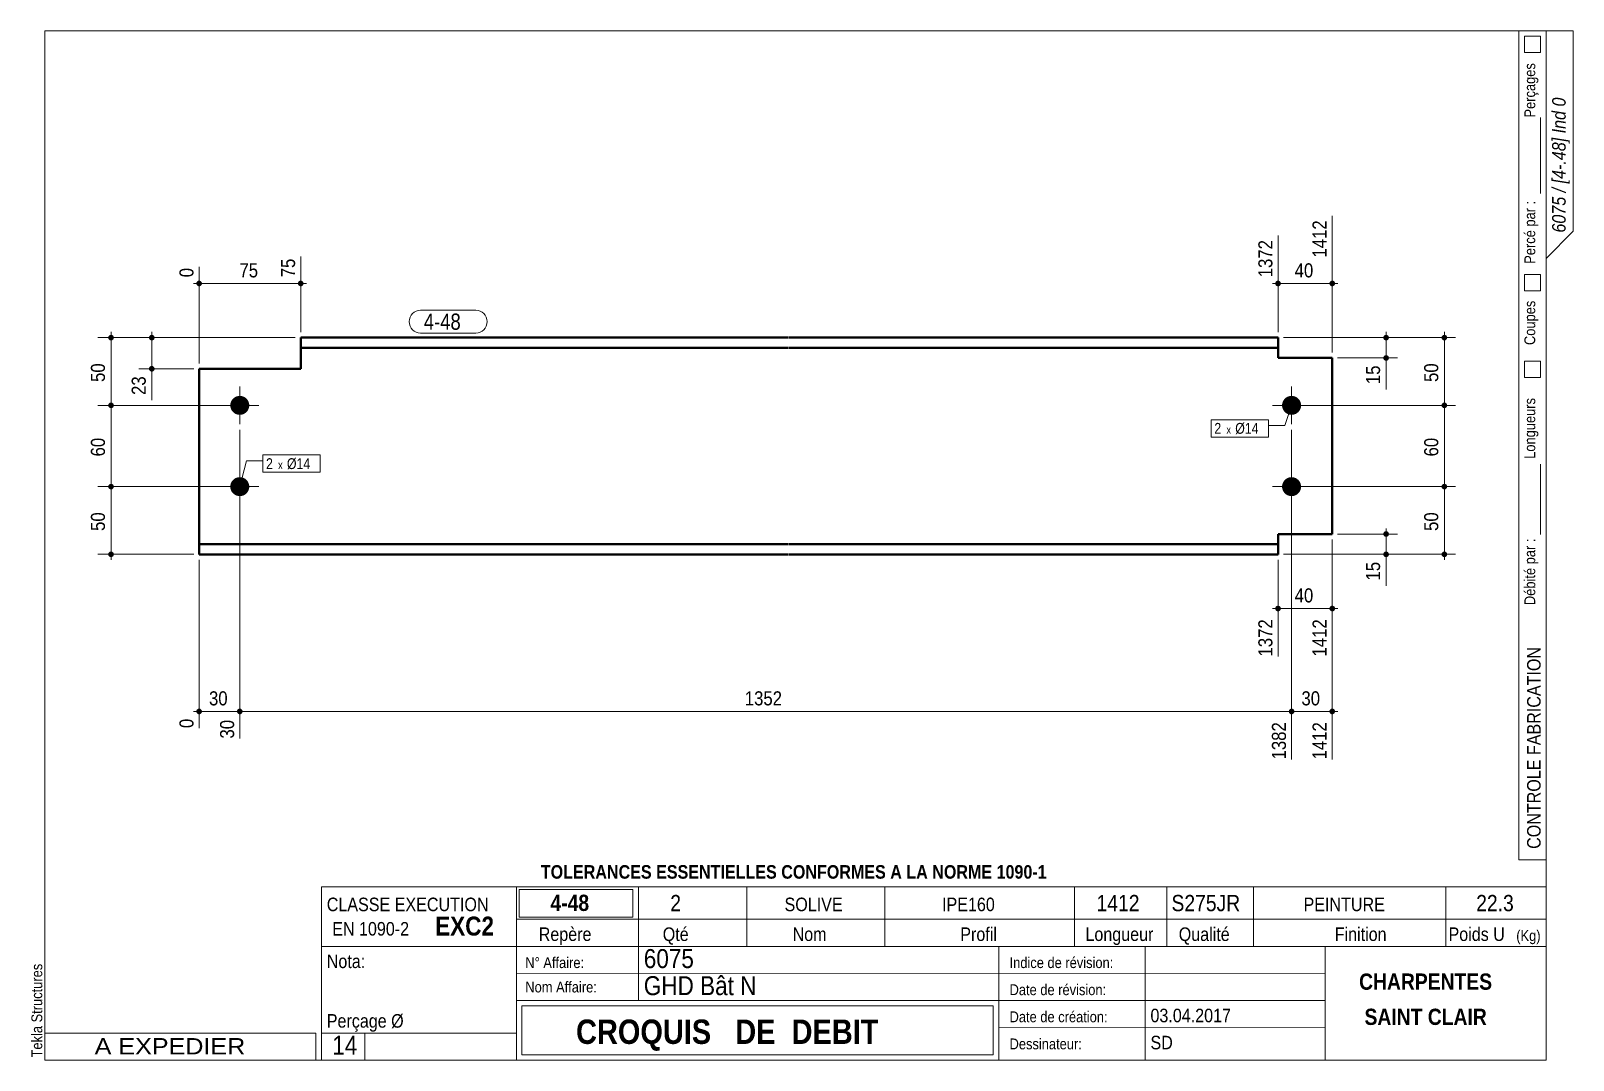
# Model space of a CAD drawing. Header units: millimetres. Extents: x 2 to 287, y 5 to 195.
import ezdxf

# ---------------------------------------------------------------- set-up
doc = ezdxf.new("R2010")
doc.units = ezdxf.units.MM
doc.linetypes.add('CACHE2', pattern=[1.190625, 0.79375, -0.396875])
for name, color, linetype, lineweight in [('Autre type objet', 1, 'Continuous', 0), ('Boulon', 7, 'Continuous', 0), ('Cache', 7, 'Continuous', 0), ('Cotation', 7, 'Continuous', 0), ('Désignation boulon', 3, 'Continuous', 0), ('Feuille dessin', 5, 'Continuous', 0), ('Piece', 2, 'Continuous', 0), ('Repère pièce', 3, 'Continuous', 0)]:
    doc.layers.add(name, color=color, linetype=linetype, lineweight=lineweight)
doc.styles.add('ARIAL', font='ARIAL.TTF')
doc.styles.add('ARIAL_BOLD', font='ARIALBD.TTF')
doc.styles.add('ARIAL_ITALIC', font='ARIALI.TTF')
doc.styles.add('ARIAL_NARROW', font='ARIAL.TTF')
doc.styles.add('COMIC_SANS_MS', font='COMIC.TTF')

# ---------------------------------------------------------------- blocks, each defined once
blk = doc.blocks.new('*A1')
at = {"layer": 'Boulon'}
for points in [[(236.79, 125.82), (236.79, 125.78), (236.79, 125.74), (236.78, 125.7), (236.78, 125.65), (236.77, 125.61), (236.77, 125.57), (236.76, 125.53), (236.75, 125.48), (236.74, 125.44), (236.73, 125.4), (236.72, 125.36), (236.7, 125.32), (236.69, 125.28), (236.67, 125.24), (236.66, 125.2), (236.64, 125.16), (236.62, 125.12), (236.6, 125.08), (236.58, 125.04), (236.56, 125), (236.54, 124.97), (236.52, 124.93), (236.5, 124.89), (236.47, 124.86), (236.45, 124.82), (236.42, 124.79), (236.39, 124.76), (236.37, 124.72), (236.34, 124.69), (236.31, 124.66), (236.28, 124.63), (236.25, 124.6), (236.22, 124.57), (236.18, 124.54), (236.15, 124.51), (236.12, 124.49), (236.08, 124.46), (236.05, 124.44), (236.01, 124.41), (235.98, 124.39), (235.94, 124.37), (235.9, 124.34), (235.87, 124.32), (235.83, 124.3), (235.79, 124.29), (235.75, 124.27), (235.71, 124.25), (235.67, 124.23), (235.63, 124.22), (235.59, 124.21), (235.55, 124.19), (235.51, 124.18), (235.47, 124.17), (235.42, 124.16), (235.38, 124.15), (235.34, 124.14), (235.3, 124.14), (235.26, 124.13), (235.21, 124.13), (235.17, 124.12), (235.13, 124.12), (235.08, 124.12), (235.04, 124.12), (235, 124.12), (234.96, 124.12), (234.91, 124.12), (234.87, 124.13), (234.83, 124.13), (234.78, 124.14), (234.74, 124.14), (234.7, 124.15), (234.66, 124.16), (234.62, 124.17), (234.57, 124.18), (234.53, 124.19), (234.49, 124.21), (234.45, 124.22), (234.41, 124.23), (234.37, 124.25), (234.33, 124.27), (234.29, 124.29), (234.25, 124.3), (234.22, 124.32), (234.18, 124.34), (234.14, 124.37), (234.1, 124.39), (234.07, 124.41), (234.03, 124.44), (234, 124.46), (233.96, 124.49), (233.93, 124.51), (233.9, 124.54), (233.87, 124.57), (233.83, 124.6), (233.8, 124.63), (233.77, 124.66), (233.74, 124.69), (233.72, 124.72), (233.69, 124.76), (233.66, 124.79), (233.64, 124.82), (233.61, 124.86), (233.59, 124.89), (233.56, 124.93), (233.54, 124.97), (233.52, 125), (233.5, 125.04), (233.48, 125.08), (233.46, 125.12), (233.44, 125.16), (233.42, 125.2), (233.41, 125.24), (233.39, 125.28), (233.38, 125.32), (233.37, 125.36), (233.35, 125.4), (233.34, 125.44), (233.33, 125.48), (233.32, 125.53), (233.32, 125.57), (233.31, 125.61), (233.3, 125.65), (233.3, 125.7), (233.3, 125.74), (233.29, 125.78), (233.29, 125.82), (233.29, 125.87), (233.29, 125.91), (233.29, 125.95), (233.3, 126), (233.3, 126.04), (233.3, 126.08), (233.31, 126.12), (233.32, 126.17), (233.32, 126.21), (233.33, 126.25), (233.34, 126.29), (233.35, 126.33), (233.37, 126.38), (233.38, 126.42), (233.39, 126.46), (233.41, 126.5), (233.42, 126.54), (233.44, 126.58), (233.46, 126.62), (233.48, 126.65), (233.5, 126.69), (233.52, 126.73), (233.54, 126.77), (233.56, 126.8), (233.59, 126.84), (233.61, 126.87), (233.64, 126.91), (233.66, 126.94), (233.69, 126.98), (233.72, 127.01), (233.74, 127.04), (233.77, 127.07), (233.8, 127.1), (233.83, 127.13), (233.87, 127.16), (233.9, 127.19), (233.93, 127.22), (233.96, 127.25), (234, 127.27), (234.03, 127.3), (234.07, 127.32), (234.1, 127.35), (234.14, 127.37), (234.18, 127.39), (234.22, 127.41), (234.25, 127.43), (234.29, 127.45), (234.33, 127.47), (234.37, 127.48), (234.41, 127.5), (234.45, 127.51), (234.49, 127.53), (234.53, 127.54), (234.57, 127.55), (234.62, 127.56), (234.66, 127.57), (234.7, 127.58), (234.74, 127.59), (234.78, 127.6), (234.83, 127.6), (234.87, 127.61), (234.91, 127.61), (234.96, 127.61), (235, 127.62), (235.04, 127.62), (235.08, 127.62), (235.13, 127.61), (235.17, 127.61), (235.21, 127.61), (235.26, 127.6), (235.3, 127.6), (235.34, 127.59), (235.38, 127.58), (235.42, 127.57), (235.47, 127.56), (235.51, 127.55), (235.55, 127.54), (235.59, 127.53), (235.63, 127.51), (235.67, 127.5), (235.71, 127.48), (235.75, 127.47), (235.79, 127.45), (235.83, 127.43), (235.87, 127.41), (235.9, 127.39), (235.94, 127.37), (235.98, 127.35), (236.01, 127.32), (236.05, 127.3), (236.08, 127.27), (236.12, 127.25), (236.15, 127.22), (236.18, 127.19), (236.22, 127.16), (236.25, 127.13), (236.28, 127.1), (236.31, 127.07), (236.34, 127.04), (236.37, 127.01), (236.39, 126.98), (236.42, 126.94), (236.45, 126.91), (236.47, 126.87), (236.5, 126.84), (236.52, 126.8), (236.54, 126.77), (236.56, 126.73), (236.58, 126.69), (236.6, 126.65), (236.62, 126.62), (236.64, 126.58), (236.66, 126.54), (236.67, 126.5), (236.69, 126.46), (236.7, 126.42), (236.72, 126.38), (236.73, 126.33), (236.74, 126.29), (236.75, 126.25), (236.76, 126.21), (236.77, 126.17), (236.77, 126.12), (236.78, 126.08), (236.78, 126.04), (236.79, 126), (236.79, 125.95), (236.79, 125.91), (236.79, 125.87)], [(236.79, 110.82), (236.79, 110.78), (236.79, 110.74), (236.78, 110.7), (236.78, 110.65), (236.77, 110.61), (236.77, 110.57), (236.76, 110.53), (236.75, 110.48), (236.74, 110.44), (236.73, 110.4), (236.72, 110.36), (236.7, 110.32), (236.69, 110.28), (236.67, 110.24), (236.66, 110.2), (236.64, 110.16), (236.62, 110.12), (236.6, 110.08), (236.58, 110.04), (236.56, 110), (236.54, 109.97), (236.52, 109.93), (236.5, 109.89), (236.47, 109.86), (236.45, 109.82), (236.42, 109.79), (236.39, 109.76), (236.37, 109.72), (236.34, 109.69), (236.31, 109.66), (236.28, 109.63), (236.25, 109.6), (236.22, 109.57), (236.18, 109.54), (236.15, 109.51), (236.12, 109.49), (236.08, 109.46), (236.05, 109.44), (236.01, 109.41), (235.98, 109.39), (235.94, 109.37), (235.9, 109.34), (235.87, 109.32), (235.83, 109.3), (235.79, 109.29), (235.75, 109.27), (235.71, 109.25), (235.67, 109.23), (235.63, 109.22), (235.59, 109.21), (235.55, 109.19), (235.51, 109.18), (235.47, 109.17), (235.42, 109.16), (235.38, 109.15), (235.34, 109.14), (235.3, 109.14), (235.26, 109.13), (235.21, 109.13), (235.17, 109.12), (235.13, 109.12), (235.08, 109.12), (235.04, 109.12), (235, 109.12), (234.96, 109.12), (234.91, 109.12), (234.87, 109.13), (234.83, 109.13), (234.78, 109.14), (234.74, 109.14), (234.7, 109.15), (234.66, 109.16), (234.62, 109.17), (234.57, 109.18), (234.53, 109.19), (234.49, 109.21), (234.45, 109.22), (234.41, 109.23), (234.37, 109.25), (234.33, 109.27), (234.29, 109.29), (234.25, 109.3), (234.22, 109.32), (234.18, 109.34), (234.14, 109.37), (234.1, 109.39), (234.07, 109.41), (234.03, 109.44), (234, 109.46), (233.96, 109.49), (233.93, 109.51), (233.9, 109.54), (233.87, 109.57), (233.83, 109.6), (233.8, 109.63), (233.77, 109.66), (233.74, 109.69), (233.72, 109.72), (233.69, 109.76), (233.66, 109.79), (233.64, 109.82), (233.61, 109.86), (233.59, 109.89), (233.56, 109.93), (233.54, 109.97), (233.52, 110), (233.5, 110.04), (233.48, 110.08), (233.46, 110.12), (233.44, 110.16), (233.42, 110.2), (233.41, 110.24), (233.39, 110.28), (233.38, 110.32), (233.37, 110.36), (233.35, 110.4), (233.34, 110.44), (233.33, 110.48), (233.32, 110.53), (233.32, 110.57), (233.31, 110.61), (233.3, 110.65), (233.3, 110.7), (233.3, 110.74), (233.29, 110.78), (233.29, 110.82), (233.29, 110.87), (233.29, 110.91), (233.29, 110.95), (233.3, 111), (233.3, 111.04), (233.3, 111.08), (233.31, 111.12), (233.32, 111.17), (233.32, 111.21), (233.33, 111.25), (233.34, 111.29), (233.35, 111.33), (233.37, 111.38), (233.38, 111.42), (233.39, 111.46), (233.41, 111.5), (233.42, 111.54), (233.44, 111.58), (233.46, 111.62), (233.48, 111.65), (233.5, 111.69), (233.52, 111.73), (233.54, 111.77), (233.56, 111.8), (233.59, 111.84), (233.61, 111.87), (233.64, 111.91), (233.66, 111.94), (233.69, 111.98), (233.72, 112.01), (233.74, 112.04), (233.77, 112.07), (233.8, 112.1), (233.83, 112.13), (233.87, 112.16), (233.9, 112.19), (233.93, 112.22), (233.96, 112.25), (234, 112.27), (234.03, 112.3), (234.07, 112.32), (234.1, 112.35), (234.14, 112.37), (234.18, 112.39), (234.22, 112.41), (234.25, 112.43), (234.29, 112.45), (234.33, 112.47), (234.37, 112.48), (234.41, 112.5), (234.45, 112.51), (234.49, 112.53), (234.53, 112.54), (234.57, 112.55), (234.62, 112.56), (234.66, 112.57), (234.7, 112.58), (234.74, 112.59), (234.78, 112.6), (234.83, 112.6), (234.87, 112.61), (234.91, 112.61), (234.96, 112.61), (235, 112.62), (235.04, 112.62), (235.08, 112.62), (235.13, 112.61), (235.17, 112.61), (235.21, 112.61), (235.26, 112.6), (235.3, 112.6), (235.34, 112.59), (235.38, 112.58), (235.42, 112.57), (235.47, 112.56), (235.51, 112.55), (235.55, 112.54), (235.59, 112.53), (235.63, 112.51), (235.67, 112.5), (235.71, 112.48), (235.75, 112.47), (235.79, 112.45), (235.83, 112.43), (235.87, 112.41), (235.9, 112.39), (235.94, 112.37), (235.98, 112.35), (236.01, 112.32), (236.05, 112.3), (236.08, 112.27), (236.12, 112.25), (236.15, 112.22), (236.18, 112.19), (236.22, 112.16), (236.25, 112.13), (236.28, 112.1), (236.31, 112.07), (236.34, 112.04), (236.37, 112.01), (236.39, 111.98), (236.42, 111.94), (236.45, 111.91), (236.47, 111.87), (236.5, 111.84), (236.52, 111.8), (236.54, 111.77), (236.56, 111.73), (236.58, 111.69), (236.6, 111.65), (236.62, 111.62), (236.64, 111.58), (236.66, 111.54), (236.67, 111.5), (236.69, 111.46), (236.7, 111.42), (236.72, 111.38), (236.73, 111.33), (236.74, 111.29), (236.75, 111.25), (236.76, 111.21), (236.77, 111.17), (236.77, 111.12), (236.78, 111.08), (236.78, 111.04), (236.79, 111), (236.79, 110.95), (236.79, 110.91), (236.79, 110.87)]]:
    blk.add_hatch(color=256, dxfattribs=at).paths.add_polyline_path(points, flags=17)
at = {"layer": 'Boulon', "linetype": 'Continuous', "lineweight": 0}
for p, q in [((235.04, 122.37), (235.04, 129.37)), ((231.54, 125.87), (238.54, 125.87)), ((235.04, 107.37), (235.04, 114.37)), ((231.54, 110.87), (238.54, 110.87))]:
    blk.add_line(p, q, dxfattribs=at)
blk = doc.blocks.new('*A2')
at = {"layer": 'Boulon'}
for points in [[(42.7, 125.82), (42.7, 125.78), (42.69, 125.74), (42.69, 125.7), (42.69, 125.65), (42.68, 125.61), (42.67, 125.57), (42.66, 125.53), (42.66, 125.48), (42.65, 125.44), (42.63, 125.4), (42.62, 125.36), (42.61, 125.32), (42.6, 125.28), (42.58, 125.24), (42.56, 125.2), (42.55, 125.16), (42.53, 125.12), (42.51, 125.08), (42.49, 125.04), (42.47, 125), (42.45, 124.97), (42.43, 124.93), (42.4, 124.89), (42.38, 124.86), (42.35, 124.82), (42.33, 124.79), (42.3, 124.76), (42.27, 124.72), (42.24, 124.69), (42.22, 124.66), (42.19, 124.63), (42.15, 124.6), (42.12, 124.57), (42.09, 124.54), (42.06, 124.51), (42.02, 124.49), (41.99, 124.46), (41.96, 124.44), (41.92, 124.41), (41.88, 124.39), (41.85, 124.37), (41.81, 124.34), (41.77, 124.32), (41.73, 124.3), (41.7, 124.29), (41.66, 124.27), (41.62, 124.25), (41.58, 124.23), (41.54, 124.22), (41.5, 124.21), (41.46, 124.19), (41.41, 124.18), (41.37, 124.17), (41.33, 124.16), (41.29, 124.15), (41.25, 124.14), (41.2, 124.14), (41.16, 124.13), (41.12, 124.13), (41.08, 124.12), (41.03, 124.12), (40.99, 124.12), (40.95, 124.12), (40.91, 124.12), (40.86, 124.12), (40.82, 124.12), (40.78, 124.13), (40.73, 124.13), (40.69, 124.14), (40.65, 124.14), (40.61, 124.15), (40.56, 124.16), (40.52, 124.17), (40.48, 124.18), (40.44, 124.19), (40.4, 124.21), (40.36, 124.22), (40.32, 124.23), (40.28, 124.25), (40.24, 124.27), (40.2, 124.29), (40.16, 124.3), (40.12, 124.32), (40.09, 124.34), (40.05, 124.37), (40.01, 124.39), (39.98, 124.41), (39.94, 124.44), (39.91, 124.46), (39.87, 124.49), (39.84, 124.51), (39.81, 124.54), (39.77, 124.57), (39.74, 124.6), (39.71, 124.63), (39.68, 124.66), (39.65, 124.69), (39.62, 124.72), (39.6, 124.76), (39.57, 124.79), (39.54, 124.82), (39.52, 124.86), (39.49, 124.89), (39.47, 124.93), (39.45, 124.97), (39.43, 125), (39.4, 125.04), (39.39, 125.08), (39.37, 125.12), (39.35, 125.16), (39.33, 125.2), (39.32, 125.24), (39.3, 125.28), (39.29, 125.32), (39.27, 125.36), (39.26, 125.4), (39.25, 125.44), (39.24, 125.48), (39.23, 125.53), (39.22, 125.57), (39.22, 125.61), (39.21, 125.65), (39.21, 125.7), (39.2, 125.74), (39.2, 125.78), (39.2, 125.82), (39.2, 125.87), (39.2, 125.91), (39.2, 125.95), (39.2, 126), (39.21, 126.04), (39.21, 126.08), (39.22, 126.12), (39.22, 126.17), (39.23, 126.21), (39.24, 126.25), (39.25, 126.29), (39.26, 126.33), (39.27, 126.38), (39.29, 126.42), (39.3, 126.46), (39.32, 126.5), (39.33, 126.54), (39.35, 126.58), (39.37, 126.62), (39.39, 126.65), (39.4, 126.69), (39.43, 126.73), (39.45, 126.77), (39.47, 126.8), (39.49, 126.84), (39.52, 126.87), (39.54, 126.91), (39.57, 126.94), (39.6, 126.98), (39.62, 127.01), (39.65, 127.04), (39.68, 127.07), (39.71, 127.1), (39.74, 127.13), (39.77, 127.16), (39.81, 127.19), (39.84, 127.22), (39.87, 127.25), (39.91, 127.27), (39.94, 127.3), (39.98, 127.32), (40.01, 127.35), (40.05, 127.37), (40.09, 127.39), (40.12, 127.41), (40.16, 127.43), (40.2, 127.45), (40.24, 127.47), (40.28, 127.48), (40.32, 127.5), (40.36, 127.51), (40.4, 127.53), (40.44, 127.54), (40.48, 127.55), (40.52, 127.56), (40.56, 127.57), (40.61, 127.58), (40.65, 127.59), (40.69, 127.6), (40.73, 127.6), (40.78, 127.61), (40.82, 127.61), (40.86, 127.61), (40.91, 127.62), (40.95, 127.62), (40.99, 127.62), (41.03, 127.61), (41.08, 127.61), (41.12, 127.61), (41.16, 127.6), (41.2, 127.6), (41.25, 127.59), (41.29, 127.58), (41.33, 127.57), (41.37, 127.56), (41.41, 127.55), (41.46, 127.54), (41.5, 127.53), (41.54, 127.51), (41.58, 127.5), (41.62, 127.48), (41.66, 127.47), (41.7, 127.45), (41.73, 127.43), (41.77, 127.41), (41.81, 127.39), (41.85, 127.37), (41.88, 127.35), (41.92, 127.32), (41.96, 127.3), (41.99, 127.27), (42.02, 127.25), (42.06, 127.22), (42.09, 127.19), (42.12, 127.16), (42.15, 127.13), (42.19, 127.1), (42.22, 127.07), (42.24, 127.04), (42.27, 127.01), (42.3, 126.98), (42.33, 126.94), (42.35, 126.91), (42.38, 126.87), (42.4, 126.84), (42.43, 126.8), (42.45, 126.77), (42.47, 126.73), (42.49, 126.69), (42.51, 126.65), (42.53, 126.62), (42.55, 126.58), (42.56, 126.54), (42.58, 126.5), (42.6, 126.46), (42.61, 126.42), (42.62, 126.38), (42.63, 126.33), (42.65, 126.29), (42.66, 126.25), (42.66, 126.21), (42.67, 126.17), (42.68, 126.12), (42.69, 126.08), (42.69, 126.04), (42.69, 126), (42.7, 125.95), (42.7, 125.91), (42.7, 125.87)], [(42.7, 110.82), (42.7, 110.78), (42.69, 110.74), (42.69, 110.7), (42.69, 110.65), (42.68, 110.61), (42.67, 110.57), (42.66, 110.53), (42.66, 110.48), (42.65, 110.44), (42.63, 110.4), (42.62, 110.36), (42.61, 110.32), (42.6, 110.28), (42.58, 110.24), (42.56, 110.2), (42.55, 110.16), (42.53, 110.12), (42.51, 110.08), (42.49, 110.04), (42.47, 110), (42.45, 109.97), (42.43, 109.93), (42.4, 109.89), (42.38, 109.86), (42.35, 109.82), (42.33, 109.79), (42.3, 109.76), (42.27, 109.72), (42.24, 109.69), (42.22, 109.66), (42.19, 109.63), (42.15, 109.6), (42.12, 109.57), (42.09, 109.54), (42.06, 109.51), (42.02, 109.49), (41.99, 109.46), (41.96, 109.44), (41.92, 109.41), (41.88, 109.39), (41.85, 109.37), (41.81, 109.34), (41.77, 109.32), (41.73, 109.3), (41.7, 109.29), (41.66, 109.27), (41.62, 109.25), (41.58, 109.23), (41.54, 109.22), (41.5, 109.21), (41.46, 109.19), (41.41, 109.18), (41.37, 109.17), (41.33, 109.16), (41.29, 109.15), (41.25, 109.14), (41.2, 109.14), (41.16, 109.13), (41.12, 109.13), (41.08, 109.12), (41.03, 109.12), (40.99, 109.12), (40.95, 109.12), (40.91, 109.12), (40.86, 109.12), (40.82, 109.12), (40.78, 109.13), (40.73, 109.13), (40.69, 109.14), (40.65, 109.14), (40.61, 109.15), (40.56, 109.16), (40.52, 109.17), (40.48, 109.18), (40.44, 109.19), (40.4, 109.21), (40.36, 109.22), (40.32, 109.23), (40.28, 109.25), (40.24, 109.27), (40.2, 109.29), (40.16, 109.3), (40.12, 109.32), (40.09, 109.34), (40.05, 109.37), (40.01, 109.39), (39.98, 109.41), (39.94, 109.44), (39.91, 109.46), (39.87, 109.49), (39.84, 109.51), (39.81, 109.54), (39.77, 109.57), (39.74, 109.6), (39.71, 109.63), (39.68, 109.66), (39.65, 109.69), (39.62, 109.72), (39.6, 109.76), (39.57, 109.79), (39.54, 109.82), (39.52, 109.86), (39.49, 109.89), (39.47, 109.93), (39.45, 109.97), (39.43, 110), (39.4, 110.04), (39.39, 110.08), (39.37, 110.12), (39.35, 110.16), (39.33, 110.2), (39.32, 110.24), (39.3, 110.28), (39.29, 110.32), (39.27, 110.36), (39.26, 110.4), (39.25, 110.44), (39.24, 110.48), (39.23, 110.53), (39.22, 110.57), (39.22, 110.61), (39.21, 110.65), (39.21, 110.7), (39.2, 110.74), (39.2, 110.78), (39.2, 110.82), (39.2, 110.87), (39.2, 110.91), (39.2, 110.95), (39.2, 111), (39.21, 111.04), (39.21, 111.08), (39.22, 111.12), (39.22, 111.17), (39.23, 111.21), (39.24, 111.25), (39.25, 111.29), (39.26, 111.33), (39.27, 111.38), (39.29, 111.42), (39.3, 111.46), (39.32, 111.5), (39.33, 111.54), (39.35, 111.58), (39.37, 111.62), (39.39, 111.65), (39.4, 111.69), (39.43, 111.73), (39.45, 111.77), (39.47, 111.8), (39.49, 111.84), (39.52, 111.87), (39.54, 111.91), (39.57, 111.94), (39.6, 111.98), (39.62, 112.01), (39.65, 112.04), (39.68, 112.07), (39.71, 112.1), (39.74, 112.13), (39.77, 112.16), (39.81, 112.19), (39.84, 112.22), (39.87, 112.25), (39.91, 112.27), (39.94, 112.3), (39.98, 112.32), (40.01, 112.35), (40.05, 112.37), (40.09, 112.39), (40.12, 112.41), (40.16, 112.43), (40.2, 112.45), (40.24, 112.47), (40.28, 112.48), (40.32, 112.5), (40.36, 112.51), (40.4, 112.53), (40.44, 112.54), (40.48, 112.55), (40.52, 112.56), (40.56, 112.57), (40.61, 112.58), (40.65, 112.59), (40.69, 112.6), (40.73, 112.6), (40.78, 112.61), (40.82, 112.61), (40.86, 112.61), (40.91, 112.62), (40.95, 112.62), (40.99, 112.62), (41.03, 112.61), (41.08, 112.61), (41.12, 112.61), (41.16, 112.6), (41.2, 112.6), (41.25, 112.59), (41.29, 112.58), (41.33, 112.57), (41.37, 112.56), (41.41, 112.55), (41.46, 112.54), (41.5, 112.53), (41.54, 112.51), (41.58, 112.5), (41.62, 112.48), (41.66, 112.47), (41.7, 112.45), (41.73, 112.43), (41.77, 112.41), (41.81, 112.39), (41.85, 112.37), (41.88, 112.35), (41.92, 112.32), (41.96, 112.3), (41.99, 112.27), (42.02, 112.25), (42.06, 112.22), (42.09, 112.19), (42.12, 112.16), (42.15, 112.13), (42.19, 112.1), (42.22, 112.07), (42.24, 112.04), (42.27, 112.01), (42.3, 111.98), (42.33, 111.94), (42.35, 111.91), (42.38, 111.87), (42.4, 111.84), (42.43, 111.8), (42.45, 111.77), (42.47, 111.73), (42.49, 111.69), (42.51, 111.65), (42.53, 111.62), (42.55, 111.58), (42.56, 111.54), (42.58, 111.5), (42.6, 111.46), (42.61, 111.42), (42.62, 111.38), (42.63, 111.33), (42.65, 111.29), (42.66, 111.25), (42.66, 111.21), (42.67, 111.17), (42.68, 111.12), (42.69, 111.08), (42.69, 111.04), (42.69, 111), (42.7, 110.95), (42.7, 110.91), (42.7, 110.87)]]:
    blk.add_hatch(color=256, dxfattribs=at).paths.add_polyline_path(points, flags=17)
at = {"layer": 'Boulon', "linetype": 'Continuous', "lineweight": 0}
for p, q in [((40.95, 122.37), (40.95, 129.37)), ((44.45, 125.87), (37.45, 125.87)), ((40.95, 107.37), (40.95, 114.37)), ((44.45, 110.87), (37.45, 110.87))]:
    blk.add_line(p, q, dxfattribs=at)
blk = doc.blocks.new('*A3')
at = {"layer": 'Cache', "color": 7, "linetype": 'CACHE2', "lineweight": 20}
for p, q in [((242.54105, 134.617025), (242.540864, 134.617025)), ((242.54105, 102.117025), (242.54105, 134.617025)), ((33.448263, 100.217025), (33.448263, 132.617025)), ((33.449702, 98.367025), (33.449702, 100.217025)), ((242.54105, 102.117025), (242.540864, 102.117025))]:
    blk.add_line(p, q, dxfattribs=at)
at = {"layer": 'Piece', "color": 2, "linetype": 'Continuous', "lineweight": 40}
for p, q in [((52.19817, 138.367025), (52.19817, 136.517025)), ((142.19817, 138.367025), (52.19817, 138.367025)), ((232.540957, 138.367025), (142.29817, 138.367025)), ((232.540957, 138.367025), (232.540957, 136.517025)), ((142.19817, 136.517025), (52.19817, 136.517025)), ((52.19817, 136.517025), (52.19817, 132.617025)), ((232.540957, 136.517025), (142.29817, 136.517025)), ((232.540957, 136.517025), (232.540957, 134.617025)), ((242.540864, 134.617025), (232.540957, 134.617025)), ((242.54105, 134.617025), (242.540864, 134.617025)), ((242.540864, 134.617025), (242.540864, 102.117025)), ((52.19817, 132.617025), (33.448076, 132.617025)), ((33.448076, 100.217025), (33.448076, 132.617025)), ((142.19817, 100.217025), (33.446638, 100.217025)), ((33.446638, 98.367025), (33.446638, 100.217025)), ((232.540957, 100.217025), (142.29817, 100.217025)), ((232.540957, 98.367025), (232.540957, 102.117025)), ((242.540864, 102.117025), (232.540957, 102.117025)), ((242.540864, 102.117025), (242.54105, 102.117025)), ((142.19817, 98.367025), (33.446638, 98.367025)), ((232.540957, 98.367025), (142.29817, 98.367025))]:
    blk.add_line(p, q, dxfattribs=at)
blk = doc.blocks.new('*A4')
at = {"layer": 'Feuille dessin', "linetype": 'Continuous', "lineweight": 0}
for p, q in [((282, 195), (5, 195)), ((5, 195), (5, 5)), ((282, 5), (282, 195)), ((5, 5), (282, 5))]:
    blk.add_line(p, q, dxfattribs=at)
at = {"layer": 'Feuille dessin', "style": 'ARIAL', "width": 0.85}
blk.add_text('Tekla Structures', height=2, rotation=90, dxfattribs=at).set_placement((4.5, 5.5))
blk = doc.blocks.new('*A5')
at = {"layer": 'Autre type objet', "linetype": 'Continuous', "lineweight": 0}
for p, q in [((277, 42), (277, 195)), ((277, 195), (287, 195)), ((278, 194), (278, 191)), ((281, 194), (278, 194)), ((281, 191), (281, 194)), ((282, 42), (282, 195)), ((287, 195), (287, 158)), ((278, 191), (281, 191)), ((281, 165), (281, 179)), ((287, 158), (282, 153)), ((278, 150), (278, 147)), ((281, 150), (278, 150)), ((281, 147), (281, 150)), ((278, 147), (281, 147)), ((278, 134), (278, 131)), ((281, 134), (278, 134)), ((281, 131), (281, 134)), ((278, 131), (281, 131)), ((281, 102), (281, 115)), ((277, 42), (282, 42))]:
    blk.add_line(p, q, dxfattribs=at)
at = {"layer": 'Autre type objet', "width": 0.85}
for s, height, style, p in [('Perçages', 2, 'ARIAL', (280, 179)), ('6075 / [4-.48] Ind 0', 2.5, 'ARIAL_ITALIC', (285.619109, 157.760245)), ('Percé par :', 2, 'ARIAL', (280, 152)), ('Coupes', 2, 'ARIAL', (280, 137)), ('Longueurs', 2, 'ARIAL', (280, 116)), ('Débité par :', 2, 'ARIAL', (280, 89)), ('CONTROLE FABRICATION', 2.5, 'ARIAL', (281, 44))]:
    blk.add_text(s, height=height, rotation=90, dxfattribs=dict(at, style=style)).set_placement(p)
blk = doc.blocks.new('*A6')
at = {"layer": 'Autre type objet', "linetype": 'Continuous', "lineweight": 0}
for p, q in [((56, 37), (92, 37)), ((56, 37), (56, 10)), ((92, 37), (92, 10)), ((56, 26), (92, 26)), ((56, 10), (92, 10)), ((56, 5), (56, 10)), ((64, 5), (64, 10)), ((56, 5), (64, 5))]:
    blk.add_line(p, q, dxfattribs=at)
at = {"layer": 'Autre type objet', "width": 0.85}
for s, height, style, p in [('CLASSE EXECUTION', 2.5, 'ARIAL', (57, 32.5)), ('EXC2', 3.5, 'ARIAL_BOLD', (77, 28)), ('EN 1090-2', 2.5, 'ARIAL', (58, 28)), ('Nota:', 2.5, 'ARIAL', (57, 22)), ('Perçage Ø', 2.5, 'ARIAL', (57, 11)), ('14', 3.5, 'ARIAL_NARROW', (58.014234, 6))]:
    blk.add_text(s, height=height, dxfattribs=dict(at, style=style)).set_placement(p)
blk = doc.blocks.new('*A7')
at = {"layer": 'Autre type objet', "linetype": 'Continuous', "lineweight": 0}
for p, q in [((92, 37), (282, 37)), ((92, 37), (92, 31)), ((114.5, 31), (114.5, 37)), ((134.5, 31), (134.5, 37)), ((160, 31), (160, 37)), ((195, 31), (195, 37)), ((212, 31), (212, 37)), ((228, 31), (228, 37)), ((263.5, 31), (263.5, 37)), ((282, 31), (282, 37)), ((92.51953, 36.5), (113.5, 36.5)), ((92.51953, 31.394341), (92.51953, 36.5)), ((113.5, 36.5), (113.5, 31.394341)), ((113.5, 31.394341), (92.51953, 31.394341)), ((92, 31), (282, 31)), ((92, 31), (92, 5)), ((114.5, 16), (114.5, 31)), ((134.5, 26), (134.5, 31)), ((160, 26), (160, 31)), ((195, 26), (195, 31)), ((212, 26), (212, 31)), ((228, 26), (228, 31)), ((263.5, 26), (263.5, 31)), ((282, 5), (282, 31)), ((92, 26), (282, 26)), ((181, 26), (181, 5)), ((208, 26), (208, 5)), ((241.262466, 5), (241.262466, 26)), ((92, 21), (241.327069, 20.935451)), ((92, 16), (181, 16)), ((93, 15), (180, 15)), ((93, 6), (93, 15)), ((180, 15), (180, 6)), ((181, 16), (241.297815, 16.021151)), ((181, 11), (241.217807, 10.969512)), ((180, 6), (93, 6)), ((92, 5), (282, 5))]:
    blk.add_line(p, q, dxfattribs=at)
at = {"layer": 'Autre type objet', "width": 0.85}
for s, height, style, p in [('TOLERANCES ESSENTIELLES CONFORMES A LA NORME 1090-1', 2.5, 'ARIAL_BOLD', (96.5, 38.5)), ('4-48', 3, 'ARIAL_BOLD', (98.285724, 32.540141)), ('2', 3, 'ARIAL', (120.389893, 32.5)), ('SOLIVE', 2.5, 'ARIAL', (141.474609, 32.5)), ('IPE160', 2.5, 'ARIAL', (170.538574, 32.5)), ('1412', 3, 'ARIAL', (199.053223, 32.5)), ('S275JR', 3, 'ARIAL', (212.880127, 32.5)), ('PEINTURE', 2.5, 'ARIAL', (237.24646, 32.5)), ('22.3', 3, 'ARIAL', (269.109863, 32.5)), ('Repère', 2.5, 'ARIAL', (96.112978, 27)), ('Qté', 2.5, 'ARIAL', (119, 27)), ('Nom', 2.5, 'ARIAL', (142.961426, 27)), ('Profil', 2.5, 'ARIAL', (173.903564, 27)), ('Longueur', 2.5, 'ARIAL', (197, 27)), ('Qualité', 2.5, 'ARIAL', (214.218018, 27)), ('Finition', 2.5, 'ARIAL', (243, 27)), ('Poids U', 2.5, 'ARIAL', (264, 27)), ('(Kg)', 2, 'ARIAL', (276.5, 27)), ('N° Affaire:', 2, 'ARIAL', (93.640566, 22)), ('6075', 3.5, 'ARIAL', (115.5, 22)), ('Indice de révision:', 2, 'ARIAL', (183, 22)), ('GHD Bât N', 3.5, 'ARIAL', (115.5, 17)), ('CHARPENTES', 3, 'ARIAL_BOLD', (247.5, 18)), ('Nom Affaire:', 2, 'ARIAL', (93.640566, 17.5)), ('Date de révision:', 2, 'ARIAL', (183, 17)), ('03.04.2017', 2.5, 'ARIAL', (209, 12)), ('SAINT CLAIR', 3, 'ARIAL_BOLD', (248.5, 11.5)), ('CROQUIS   DE  DEBIT', 4.5, 'ARIAL_BOLD', (103, 8)), ('Date de création:', 2, 'ARIAL', (183, 12)), ('Dessinateur:', 2, 'ARIAL', (183, 7)), ('SD', 2.5, 'ARIAL', (209, 7))]:
    blk.add_text(s, height=height, dxfattribs=dict(at, style=style)).set_placement(p)
blk = doc.blocks.new('*A8')
at = {"layer": 'Autre type objet', "linetype": 'Continuous', "lineweight": 0}
for p, q in [((5, 10), (55, 10)), ((5, 10), (5, 5)), ((55, 10), (55, 5)), ((5, 5), (55, 5))]:
    blk.add_line(p, q, dxfattribs=at)
at = {"layer": 'Autre type objet', "style": 'ARIAL', "width": 1.105}
blk.add_text('A EXPEDIER', height=3, dxfattribs=at).set_placement((14.169647, 6.073465))
blk = doc.blocks.new('*A9')
at = {"layer": 'Cotation'}
for points in [[(33.42, 68.85), (33.4, 68.85), (33.37, 68.85), (33.35, 68.86), (33.32, 68.86), (33.3, 68.87), (33.27, 68.88), (33.25, 68.89), (33.22, 68.9), (33.2, 68.91), (33.18, 68.92), (33.16, 68.93), (33.14, 68.95), (33.12, 68.97), (33.1, 68.98), (33.08, 69), (33.06, 69.02), (33.04, 69.04), (33.03, 69.06), (33.01, 69.08), (33, 69.1), (32.99, 69.12), (32.98, 69.14), (32.97, 69.17), (32.96, 69.19), (32.95, 69.22), (32.94, 69.24), (32.94, 69.27), (32.93, 69.29), (32.93, 69.32), (32.93, 69.34), (32.93, 69.37), (32.93, 69.39), (32.93, 69.42), (32.93, 69.44), (32.94, 69.47), (32.94, 69.49), (32.95, 69.52), (32.96, 69.54), (32.97, 69.57), (32.98, 69.59), (32.99, 69.61), (33, 69.63), (33.01, 69.66), (33.03, 69.68), (33.04, 69.7), (33.06, 69.72), (33.08, 69.73), (33.1, 69.75), (33.12, 69.77), (33.14, 69.78), (33.16, 69.8), (33.18, 69.81), (33.2, 69.83), (33.22, 69.84), (33.25, 69.85), (33.27, 69.86), (33.3, 69.86), (33.32, 69.87), (33.35, 69.88), (33.37, 69.88), (33.4, 69.88), (33.42, 69.89), (33.45, 69.89), (33.47, 69.89), (33.5, 69.88), (33.52, 69.88), (33.55, 69.88), (33.57, 69.87), (33.6, 69.86), (33.62, 69.86), (33.65, 69.85), (33.67, 69.84), (33.69, 69.83), (33.71, 69.81), (33.74, 69.8), (33.76, 69.78), (33.78, 69.77), (33.8, 69.75), (33.81, 69.73), (33.83, 69.72), (33.85, 69.7), (33.86, 69.68), (33.88, 69.66), (33.89, 69.63), (33.91, 69.61), (33.92, 69.59), (33.93, 69.57), (33.94, 69.54), (33.94, 69.52), (33.95, 69.49), (33.96, 69.47), (33.96, 69.44), (33.96, 69.42), (33.97, 69.39), (33.97, 69.37), (33.97, 69.34), (33.96, 69.32), (33.96, 69.29), (33.96, 69.27), (33.95, 69.24), (33.94, 69.22), (33.94, 69.19), (33.93, 69.17), (33.92, 69.14), (33.91, 69.12), (33.89, 69.1), (33.88, 69.08), (33.86, 69.06), (33.85, 69.04), (33.83, 69.02), (33.81, 69), (33.8, 68.98), (33.78, 68.97), (33.76, 68.95), (33.74, 68.93), (33.71, 68.92), (33.69, 68.91), (33.67, 68.9), (33.65, 68.89), (33.62, 68.88), (33.6, 68.87), (33.57, 68.86), (33.55, 68.86), (33.52, 68.85), (33.5, 68.85), (33.47, 68.85), (33.45, 68.85)], [(40.92, 68.85), (40.9, 68.85), (40.87, 68.85), (40.85, 68.86), (40.82, 68.86), (40.8, 68.87), (40.77, 68.88), (40.75, 68.89), (40.73, 68.9), (40.7, 68.91), (40.68, 68.92), (40.66, 68.93), (40.64, 68.95), (40.62, 68.97), (40.6, 68.98), (40.58, 69), (40.56, 69.02), (40.55, 69.04), (40.53, 69.06), (40.52, 69.08), (40.5, 69.1), (40.49, 69.12), (40.48, 69.14), (40.47, 69.17), (40.46, 69.19), (40.45, 69.22), (40.44, 69.24), (40.44, 69.27), (40.43, 69.29), (40.43, 69.32), (40.43, 69.34), (40.43, 69.37), (40.43, 69.39), (40.43, 69.42), (40.43, 69.44), (40.44, 69.47), (40.44, 69.49), (40.45, 69.52), (40.46, 69.54), (40.47, 69.57), (40.48, 69.59), (40.49, 69.61), (40.5, 69.63), (40.52, 69.66), (40.53, 69.68), (40.55, 69.7), (40.56, 69.72), (40.58, 69.73), (40.6, 69.75), (40.62, 69.77), (40.64, 69.78), (40.66, 69.8), (40.68, 69.81), (40.7, 69.83), (40.73, 69.84), (40.75, 69.85), (40.77, 69.86), (40.8, 69.86), (40.82, 69.87), (40.85, 69.88), (40.87, 69.88), (40.9, 69.88), (40.92, 69.89), (40.95, 69.89), (40.97, 69.89), (41, 69.88), (41.02, 69.88), (41.05, 69.88), (41.07, 69.87), (41.1, 69.86), (41.12, 69.86), (41.15, 69.85), (41.17, 69.84), (41.19, 69.83), (41.22, 69.81), (41.24, 69.8), (41.26, 69.78), (41.28, 69.77), (41.3, 69.75), (41.32, 69.73), (41.33, 69.72), (41.35, 69.7), (41.37, 69.68), (41.38, 69.66), (41.39, 69.63), (41.41, 69.61), (41.42, 69.59), (41.43, 69.57), (41.44, 69.54), (41.45, 69.52), (41.45, 69.49), (41.46, 69.47), (41.46, 69.44), (41.47, 69.42), (41.47, 69.39), (41.47, 69.37), (41.47, 69.34), (41.47, 69.32), (41.46, 69.29), (41.46, 69.27), (41.45, 69.24), (41.45, 69.22), (41.44, 69.19), (41.43, 69.17), (41.42, 69.14), (41.41, 69.12), (41.39, 69.1), (41.38, 69.08), (41.37, 69.06), (41.35, 69.04), (41.33, 69.02), (41.32, 69), (41.3, 68.98), (41.28, 68.97), (41.26, 68.95), (41.24, 68.93), (41.22, 68.92), (41.19, 68.91), (41.17, 68.9), (41.15, 68.89), (41.12, 68.88), (41.1, 68.87), (41.07, 68.86), (41.05, 68.86), (41.02, 68.85), (41, 68.85), (40.97, 68.85), (40.95, 68.85)]]:
    blk.add_hatch(color=256, dxfattribs=at).paths.add_polyline_path(points, flags=17)
at = {"layer": 'Cotation', "linetype": 'Continuous', "lineweight": 0}
for p, q in [((40.95, 121.37), (40.95, 64.37)), ((33.45, 97.37), (33.45, 66.3)), ((34.49, 69.37), (32.41, 69.37)), ((33.45, 69.37), (32.41, 69.37)), ((33.45, 70.41), (33.45, 68.33)), ((33.45, 69.37), (40.95, 69.37)), ((41.99, 69.37), (39.91, 69.37)), ((40.95, 70.41), (40.95, 68.33)), ((40.95, 69.37), (41.99, 69.37))]:
    blk.add_line(p, q, dxfattribs=at)
at = {"layer": 'Cotation'}
for p in [(33.45, 69.37), (40.95, 69.37)]:
    blk.add_point(p, dxfattribs=at)
at = {"layer": 'Cotation', "style": 'ARIAL', "width": 0.85}
blk.add_text('30', height=2.6, dxfattribs=at).set_placement((35.27, 70.49))
for s, p in [('0', (32.41, 66.3)), ('30', (39.91, 64.37))]:
    blk.add_text(s, height=2.6, rotation=90.0002, dxfattribs=at).set_placement(p)
blk = doc.blocks.new('*A10')
at = {"layer": 'Cotation'}
for points in [[(40.92, 68.85), (40.9, 68.85), (40.87, 68.85), (40.85, 68.86), (40.82, 68.86), (40.8, 68.87), (40.77, 68.88), (40.75, 68.89), (40.73, 68.9), (40.7, 68.91), (40.68, 68.92), (40.66, 68.93), (40.64, 68.95), (40.62, 68.97), (40.6, 68.98), (40.58, 69), (40.56, 69.02), (40.55, 69.04), (40.53, 69.06), (40.52, 69.08), (40.5, 69.1), (40.49, 69.12), (40.48, 69.14), (40.47, 69.17), (40.46, 69.19), (40.45, 69.22), (40.44, 69.24), (40.44, 69.27), (40.43, 69.29), (40.43, 69.32), (40.43, 69.34), (40.43, 69.37), (40.43, 69.39), (40.43, 69.42), (40.43, 69.44), (40.44, 69.47), (40.44, 69.49), (40.45, 69.52), (40.46, 69.54), (40.47, 69.57), (40.48, 69.59), (40.49, 69.61), (40.5, 69.63), (40.52, 69.66), (40.53, 69.68), (40.55, 69.7), (40.56, 69.72), (40.58, 69.73), (40.6, 69.75), (40.62, 69.77), (40.64, 69.78), (40.66, 69.8), (40.68, 69.81), (40.7, 69.83), (40.73, 69.84), (40.75, 69.85), (40.77, 69.86), (40.8, 69.86), (40.82, 69.87), (40.85, 69.88), (40.87, 69.88), (40.9, 69.88), (40.92, 69.89), (40.95, 69.89), (40.97, 69.89), (41, 69.88), (41.02, 69.88), (41.05, 69.88), (41.07, 69.87), (41.1, 69.86), (41.12, 69.86), (41.15, 69.85), (41.17, 69.84), (41.19, 69.83), (41.22, 69.81), (41.24, 69.8), (41.26, 69.78), (41.28, 69.77), (41.3, 69.75), (41.32, 69.73), (41.33, 69.72), (41.35, 69.7), (41.37, 69.68), (41.38, 69.66), (41.39, 69.63), (41.41, 69.61), (41.42, 69.59), (41.43, 69.57), (41.44, 69.54), (41.45, 69.52), (41.45, 69.49), (41.46, 69.47), (41.46, 69.44), (41.47, 69.42), (41.47, 69.39), (41.47, 69.37), (41.47, 69.34), (41.47, 69.32), (41.46, 69.29), (41.46, 69.27), (41.45, 69.24), (41.45, 69.22), (41.44, 69.19), (41.43, 69.17), (41.42, 69.14), (41.41, 69.12), (41.39, 69.1), (41.38, 69.08), (41.37, 69.06), (41.35, 69.04), (41.33, 69.02), (41.32, 69), (41.3, 68.98), (41.28, 68.97), (41.26, 68.95), (41.24, 68.93), (41.22, 68.92), (41.19, 68.91), (41.17, 68.9), (41.15, 68.89), (41.12, 68.88), (41.1, 68.87), (41.07, 68.86), (41.05, 68.86), (41.02, 68.85), (41, 68.85), (40.97, 68.85), (40.95, 68.85)], [(235.02, 68.85), (234.99, 68.85), (234.96, 68.85), (234.94, 68.86), (234.91, 68.86), (234.89, 68.87), (234.87, 68.88), (234.84, 68.89), (234.82, 68.9), (234.8, 68.91), (234.77, 68.92), (234.75, 68.93), (234.73, 68.95), (234.71, 68.97), (234.69, 68.98), (234.67, 69), (234.66, 69.02), (234.64, 69.04), (234.62, 69.06), (234.61, 69.08), (234.59, 69.1), (234.58, 69.12), (234.57, 69.14), (234.56, 69.17), (234.55, 69.19), (234.54, 69.22), (234.54, 69.24), (234.53, 69.27), (234.53, 69.29), (234.52, 69.32), (234.52, 69.34), (234.52, 69.37), (234.52, 69.39), (234.52, 69.42), (234.53, 69.44), (234.53, 69.47), (234.54, 69.49), (234.54, 69.52), (234.55, 69.54), (234.56, 69.57), (234.57, 69.59), (234.58, 69.61), (234.59, 69.63), (234.61, 69.66), (234.62, 69.68), (234.64, 69.7), (234.66, 69.72), (234.67, 69.73), (234.69, 69.75), (234.71, 69.77), (234.73, 69.78), (234.75, 69.8), (234.77, 69.81), (234.8, 69.83), (234.82, 69.84), (234.84, 69.85), (234.87, 69.86), (234.89, 69.86), (234.91, 69.87), (234.94, 69.88), (234.96, 69.88), (234.99, 69.88), (235.02, 69.89), (235.04, 69.89), (235.07, 69.89), (235.09, 69.88), (235.12, 69.88), (235.14, 69.88), (235.17, 69.87), (235.19, 69.86), (235.22, 69.86), (235.24, 69.85), (235.26, 69.84), (235.29, 69.83), (235.31, 69.81), (235.33, 69.8), (235.35, 69.78), (235.37, 69.77), (235.39, 69.75), (235.41, 69.73), (235.43, 69.72), (235.44, 69.7), (235.46, 69.68), (235.47, 69.66), (235.49, 69.63), (235.5, 69.61), (235.51, 69.59), (235.52, 69.57), (235.53, 69.54), (235.54, 69.52), (235.55, 69.49), (235.55, 69.47), (235.56, 69.44), (235.56, 69.42), (235.56, 69.39), (235.56, 69.37), (235.56, 69.34), (235.56, 69.32), (235.56, 69.29), (235.55, 69.27), (235.55, 69.24), (235.54, 69.22), (235.53, 69.19), (235.52, 69.17), (235.51, 69.14), (235.5, 69.12), (235.49, 69.1), (235.47, 69.08), (235.46, 69.06), (235.44, 69.04), (235.43, 69.02), (235.41, 69), (235.39, 68.98), (235.37, 68.97), (235.35, 68.95), (235.33, 68.93), (235.31, 68.92), (235.29, 68.91), (235.26, 68.9), (235.24, 68.89), (235.22, 68.88), (235.19, 68.87), (235.17, 68.86), (235.14, 68.86), (235.12, 68.85), (235.09, 68.85), (235.07, 68.85), (235.04, 68.85)]]:
    blk.add_hatch(color=256, dxfattribs=at).paths.add_polyline_path(points, flags=17)
at = {"layer": 'Cotation', "linetype": 'Continuous', "lineweight": 0}
for p, q in [((40.95, 121.37), (40.95, 64.37)), ((235.04, 121.37), (235.04, 60.51)), ((41.99, 69.37), (39.91, 69.37)), ((40.95, 69.37), (39.91, 69.37)), ((40.95, 70.41), (40.95, 68.33)), ((40.95, 69.37), (235.04, 69.37)), ((236.08, 69.37), (234, 69.37)), ((235.04, 70.41), (235.04, 68.33)), ((235.04, 69.37), (236.08, 69.37))]:
    blk.add_line(p, q, dxfattribs=at)
at = {"layer": 'Cotation'}
for p in [(40.95, 69.37), (235.04, 69.37)]:
    blk.add_point(p, dxfattribs=at)
at = {"layer": 'Cotation', "style": 'ARIAL', "width": 0.85}
blk.add_text('1352', height=2.6, dxfattribs=at).set_placement((134.14, 70.49))
blk.add_text('1382', height=2.6, rotation=90.0002, dxfattribs=at).set_placement((234, 60.51))
blk = doc.blocks.new('*A11')
at = {"layer": 'Cotation'}
for points in [[(235.02, 68.85), (234.99, 68.85), (234.96, 68.85), (234.94, 68.86), (234.91, 68.86), (234.89, 68.87), (234.87, 68.88), (234.84, 68.89), (234.82, 68.9), (234.8, 68.91), (234.77, 68.92), (234.75, 68.93), (234.73, 68.95), (234.71, 68.97), (234.69, 68.98), (234.67, 69), (234.66, 69.02), (234.64, 69.04), (234.62, 69.06), (234.61, 69.08), (234.59, 69.1), (234.58, 69.12), (234.57, 69.14), (234.56, 69.17), (234.55, 69.19), (234.54, 69.22), (234.54, 69.24), (234.53, 69.27), (234.53, 69.29), (234.52, 69.32), (234.52, 69.34), (234.52, 69.37), (234.52, 69.39), (234.52, 69.42), (234.53, 69.44), (234.53, 69.47), (234.54, 69.49), (234.54, 69.52), (234.55, 69.54), (234.56, 69.57), (234.57, 69.59), (234.58, 69.61), (234.59, 69.63), (234.61, 69.66), (234.62, 69.68), (234.64, 69.7), (234.66, 69.72), (234.67, 69.73), (234.69, 69.75), (234.71, 69.77), (234.73, 69.78), (234.75, 69.8), (234.77, 69.81), (234.8, 69.83), (234.82, 69.84), (234.84, 69.85), (234.87, 69.86), (234.89, 69.86), (234.91, 69.87), (234.94, 69.88), (234.96, 69.88), (234.99, 69.88), (235.02, 69.89), (235.04, 69.89), (235.07, 69.89), (235.09, 69.88), (235.12, 69.88), (235.14, 69.88), (235.17, 69.87), (235.19, 69.86), (235.22, 69.86), (235.24, 69.85), (235.26, 69.84), (235.29, 69.83), (235.31, 69.81), (235.33, 69.8), (235.35, 69.78), (235.37, 69.77), (235.39, 69.75), (235.41, 69.73), (235.43, 69.72), (235.44, 69.7), (235.46, 69.68), (235.47, 69.66), (235.49, 69.63), (235.5, 69.61), (235.51, 69.59), (235.52, 69.57), (235.53, 69.54), (235.54, 69.52), (235.55, 69.49), (235.55, 69.47), (235.56, 69.44), (235.56, 69.42), (235.56, 69.39), (235.56, 69.37), (235.56, 69.34), (235.56, 69.32), (235.56, 69.29), (235.55, 69.27), (235.55, 69.24), (235.54, 69.22), (235.53, 69.19), (235.52, 69.17), (235.51, 69.14), (235.5, 69.12), (235.49, 69.1), (235.47, 69.08), (235.46, 69.06), (235.44, 69.04), (235.43, 69.02), (235.41, 69), (235.39, 68.98), (235.37, 68.97), (235.35, 68.95), (235.33, 68.93), (235.31, 68.92), (235.29, 68.91), (235.26, 68.9), (235.24, 68.89), (235.22, 68.88), (235.19, 68.87), (235.17, 68.86), (235.14, 68.86), (235.12, 68.85), (235.09, 68.85), (235.07, 68.85), (235.04, 68.85)], [(242.52, 68.85), (242.49, 68.85), (242.46, 68.85), (242.44, 68.86), (242.41, 68.86), (242.39, 68.87), (242.37, 68.88), (242.34, 68.89), (242.32, 68.9), (242.3, 68.91), (242.27, 68.92), (242.25, 68.93), (242.23, 68.95), (242.21, 68.97), (242.19, 68.98), (242.17, 69), (242.16, 69.02), (242.14, 69.04), (242.12, 69.06), (242.11, 69.08), (242.09, 69.1), (242.08, 69.12), (242.07, 69.14), (242.06, 69.17), (242.05, 69.19), (242.04, 69.22), (242.04, 69.24), (242.03, 69.27), (242.03, 69.29), (242.02, 69.32), (242.02, 69.34), (242.02, 69.37), (242.02, 69.39), (242.02, 69.42), (242.03, 69.44), (242.03, 69.47), (242.04, 69.49), (242.04, 69.52), (242.05, 69.54), (242.06, 69.57), (242.07, 69.59), (242.08, 69.61), (242.09, 69.63), (242.11, 69.66), (242.12, 69.68), (242.14, 69.7), (242.16, 69.72), (242.17, 69.73), (242.19, 69.75), (242.21, 69.77), (242.23, 69.78), (242.25, 69.8), (242.27, 69.81), (242.3, 69.83), (242.32, 69.84), (242.34, 69.85), (242.37, 69.86), (242.39, 69.86), (242.41, 69.87), (242.44, 69.88), (242.46, 69.88), (242.49, 69.88), (242.52, 69.89), (242.54, 69.89), (242.57, 69.89), (242.59, 69.88), (242.62, 69.88), (242.64, 69.88), (242.67, 69.87), (242.69, 69.86), (242.72, 69.86), (242.74, 69.85), (242.76, 69.84), (242.79, 69.83), (242.81, 69.81), (242.83, 69.8), (242.85, 69.78), (242.87, 69.77), (242.89, 69.75), (242.91, 69.73), (242.93, 69.72), (242.94, 69.7), (242.96, 69.68), (242.97, 69.66), (242.99, 69.63), (243, 69.61), (243.01, 69.59), (243.02, 69.57), (243.03, 69.54), (243.04, 69.52), (243.05, 69.49), (243.05, 69.47), (243.06, 69.44), (243.06, 69.42), (243.06, 69.39), (243.06, 69.37), (243.06, 69.34), (243.06, 69.32), (243.06, 69.29), (243.05, 69.27), (243.05, 69.24), (243.04, 69.22), (243.03, 69.19), (243.02, 69.17), (243.01, 69.14), (243, 69.12), (242.99, 69.1), (242.97, 69.08), (242.96, 69.06), (242.94, 69.04), (242.93, 69.02), (242.91, 69), (242.89, 68.98), (242.87, 68.97), (242.85, 68.95), (242.83, 68.93), (242.81, 68.92), (242.79, 68.91), (242.76, 68.9), (242.74, 68.89), (242.72, 68.88), (242.69, 68.87), (242.67, 68.86), (242.64, 68.86), (242.62, 68.85), (242.59, 68.85), (242.57, 68.85), (242.54, 68.85)]]:
    blk.add_hatch(color=256, dxfattribs=at).paths.add_polyline_path(points, flags=17)
at = {"layer": 'Cotation', "linetype": 'Continuous', "lineweight": 0}
for p, q in [((235.04, 121.37), (235.04, 60.51)), ((242.54, 101.12), (242.54, 60.51)), ((236.08, 69.37), (234, 69.37)), ((235.04, 69.37), (234, 69.37)), ((235.04, 70.41), (235.04, 68.33)), ((235.04, 69.37), (242.54, 69.37)), ((243.58, 69.37), (241.5, 69.37)), ((242.54, 70.41), (242.54, 68.33)), ((242.54, 69.37), (243.58, 69.37))]:
    blk.add_line(p, q, dxfattribs=at)
at = {"layer": 'Cotation'}
for p in [(235.04, 69.37), (242.54, 69.37)]:
    blk.add_point(p, dxfattribs=at)
at = {"layer": 'Cotation', "style": 'ARIAL', "width": 0.85}
blk.add_text('30', height=2.6, dxfattribs=at).set_placement((236.86, 70.49))
blk.add_text('1412', height=2.6, rotation=90.0002, dxfattribs=at).set_placement((241.5, 60.51))
blk = doc.blocks.new('*A12')
at = {"layer": 'Cotation'}
for points in [[(24.69, 137.85), (24.66, 137.85), (24.64, 137.85), (24.61, 137.86), (24.59, 137.86), (24.56, 137.87), (24.54, 137.88), (24.51, 137.89), (24.49, 137.9), (24.47, 137.91), (24.45, 137.92), (24.42, 137.93), (24.4, 137.95), (24.38, 137.97), (24.36, 137.98), (24.35, 138), (24.33, 138.02), (24.31, 138.04), (24.3, 138.06), (24.28, 138.08), (24.27, 138.1), (24.25, 138.12), (24.24, 138.14), (24.23, 138.17), (24.22, 138.19), (24.22, 138.22), (24.21, 138.24), (24.2, 138.27), (24.2, 138.29), (24.2, 138.32), (24.19, 138.34), (24.19, 138.37), (24.19, 138.39), (24.2, 138.42), (24.2, 138.44), (24.2, 138.47), (24.21, 138.49), (24.22, 138.52), (24.22, 138.54), (24.23, 138.57), (24.24, 138.59), (24.25, 138.61), (24.27, 138.63), (24.28, 138.66), (24.3, 138.68), (24.31, 138.7), (24.33, 138.72), (24.35, 138.73), (24.36, 138.75), (24.38, 138.77), (24.4, 138.78), (24.42, 138.8), (24.45, 138.81), (24.47, 138.83), (24.49, 138.84), (24.51, 138.85), (24.54, 138.86), (24.56, 138.86), (24.59, 138.87), (24.61, 138.88), (24.64, 138.88), (24.66, 138.88), (24.69, 138.89), (24.71, 138.89), (24.74, 138.89), (24.76, 138.88), (24.79, 138.88), (24.81, 138.88), (24.84, 138.87), (24.86, 138.86), (24.89, 138.86), (24.91, 138.85), (24.94, 138.84), (24.96, 138.83), (24.98, 138.81), (25, 138.8), (25.02, 138.78), (25.04, 138.77), (25.06, 138.75), (25.08, 138.73), (25.1, 138.72), (25.12, 138.7), (25.13, 138.68), (25.15, 138.66), (25.16, 138.63), (25.17, 138.61), (25.18, 138.59), (25.19, 138.57), (25.2, 138.54), (25.21, 138.52), (25.22, 138.49), (25.22, 138.47), (25.23, 138.44), (25.23, 138.42), (25.23, 138.39), (25.23, 138.37), (25.23, 138.34), (25.23, 138.32), (25.23, 138.29), (25.22, 138.27), (25.22, 138.24), (25.21, 138.22), (25.2, 138.19), (25.19, 138.17), (25.18, 138.14), (25.17, 138.12), (25.16, 138.1), (25.15, 138.08), (25.13, 138.06), (25.12, 138.04), (25.1, 138.02), (25.08, 138), (25.06, 137.98), (25.04, 137.97), (25.02, 137.95), (25, 137.93), (24.98, 137.92), (24.96, 137.91), (24.94, 137.9), (24.91, 137.89), (24.89, 137.88), (24.86, 137.87), (24.84, 137.86), (24.81, 137.86), (24.79, 137.85), (24.76, 137.85), (24.74, 137.85), (24.71, 137.85)], [(24.69, 132.1), (24.66, 132.1), (24.64, 132.1), (24.61, 132.11), (24.59, 132.11), (24.56, 132.12), (24.54, 132.13), (24.51, 132.14), (24.49, 132.15), (24.47, 132.16), (24.45, 132.17), (24.42, 132.18), (24.4, 132.2), (24.38, 132.22), (24.36, 132.23), (24.35, 132.25), (24.33, 132.27), (24.31, 132.29), (24.3, 132.31), (24.28, 132.33), (24.27, 132.35), (24.25, 132.37), (24.24, 132.39), (24.23, 132.42), (24.22, 132.44), (24.22, 132.47), (24.21, 132.49), (24.2, 132.52), (24.2, 132.54), (24.2, 132.57), (24.19, 132.59), (24.19, 132.62), (24.19, 132.64), (24.2, 132.67), (24.2, 132.69), (24.2, 132.72), (24.21, 132.74), (24.22, 132.77), (24.22, 132.79), (24.23, 132.82), (24.24, 132.84), (24.25, 132.86), (24.27, 132.88), (24.28, 132.91), (24.3, 132.93), (24.31, 132.95), (24.33, 132.97), (24.35, 132.98), (24.36, 133), (24.38, 133.02), (24.4, 133.03), (24.42, 133.05), (24.45, 133.06), (24.47, 133.08), (24.49, 133.09), (24.51, 133.1), (24.54, 133.11), (24.56, 133.11), (24.59, 133.12), (24.61, 133.13), (24.64, 133.13), (24.66, 133.13), (24.69, 133.14), (24.71, 133.14), (24.74, 133.14), (24.76, 133.13), (24.79, 133.13), (24.81, 133.13), (24.84, 133.12), (24.86, 133.11), (24.89, 133.11), (24.91, 133.1), (24.94, 133.09), (24.96, 133.08), (24.98, 133.06), (25, 133.05), (25.02, 133.03), (25.04, 133.02), (25.06, 133), (25.08, 132.98), (25.1, 132.97), (25.12, 132.95), (25.13, 132.93), (25.15, 132.91), (25.16, 132.88), (25.17, 132.86), (25.18, 132.84), (25.19, 132.82), (25.2, 132.79), (25.21, 132.77), (25.22, 132.74), (25.22, 132.72), (25.23, 132.69), (25.23, 132.67), (25.23, 132.64), (25.23, 132.62), (25.23, 132.59), (25.23, 132.57), (25.23, 132.54), (25.22, 132.52), (25.22, 132.49), (25.21, 132.47), (25.2, 132.44), (25.19, 132.42), (25.18, 132.39), (25.17, 132.37), (25.16, 132.35), (25.15, 132.33), (25.13, 132.31), (25.12, 132.29), (25.1, 132.27), (25.08, 132.25), (25.06, 132.23), (25.04, 132.22), (25.02, 132.2), (25, 132.18), (24.98, 132.17), (24.96, 132.16), (24.94, 132.15), (24.91, 132.14), (24.89, 132.13), (24.86, 132.12), (24.84, 132.11), (24.81, 132.11), (24.79, 132.1), (24.76, 132.1), (24.74, 132.1), (24.71, 132.1)]]:
    blk.add_hatch(color=256, dxfattribs=at).paths.add_polyline_path(points, flags=17)
at = {"layer": 'Cotation', "linetype": 'Continuous', "lineweight": 0}
for p, q in [((51.2, 138.37), (22.29, 138.37)), ((23.67, 138.37), (25.75, 138.37)), ((24.71, 139.41), (24.71, 137.33)), ((24.71, 138.37), (24.71, 139.41)), ((24.71, 132.62), (24.71, 138.37)), ((32.45, 132.62), (22.29, 132.62)), ((23.67, 132.62), (25.75, 132.62)), ((24.71, 133.66), (24.71, 131.58)), ((24.71, 132.62), (24.71, 126.81)), ((24.71, 132.62), (24.71, 126.81))]:
    blk.add_line(p, q, dxfattribs=at)
at = {"layer": 'Cotation'}
for p in [(24.71, 138.37), (24.71, 132.62)]:
    blk.add_point(p, dxfattribs=at)
at = {"layer": 'Cotation', "style": 'ARIAL', "width": 0.85}
blk.add_text('23', height=2.6, rotation=90.0002, dxfattribs=at).set_placement((23.59, 127.79))
blk = doc.blocks.new('*A13')
at = {"layer": 'Cotation'}
for points in [[(17.17, 110.35), (17.14, 110.35), (17.12, 110.35), (17.09, 110.36), (17.07, 110.36), (17.04, 110.37), (17.02, 110.38), (16.99, 110.39), (16.97, 110.4), (16.95, 110.41), (16.93, 110.42), (16.9, 110.43), (16.88, 110.45), (16.86, 110.47), (16.84, 110.48), (16.83, 110.5), (16.81, 110.52), (16.79, 110.54), (16.78, 110.56), (16.76, 110.58), (16.75, 110.6), (16.73, 110.62), (16.72, 110.64), (16.71, 110.67), (16.7, 110.69), (16.7, 110.72), (16.69, 110.74), (16.68, 110.77), (16.68, 110.79), (16.68, 110.82), (16.67, 110.84), (16.67, 110.87), (16.67, 110.89), (16.68, 110.92), (16.68, 110.94), (16.68, 110.97), (16.69, 110.99), (16.7, 111.02), (16.7, 111.04), (16.71, 111.07), (16.72, 111.09), (16.73, 111.11), (16.75, 111.13), (16.76, 111.16), (16.78, 111.18), (16.79, 111.2), (16.81, 111.22), (16.83, 111.23), (16.84, 111.25), (16.86, 111.27), (16.88, 111.28), (16.9, 111.3), (16.93, 111.31), (16.95, 111.33), (16.97, 111.34), (16.99, 111.35), (17.02, 111.36), (17.04, 111.36), (17.07, 111.37), (17.09, 111.38), (17.12, 111.38), (17.14, 111.38), (17.17, 111.39), (17.19, 111.39), (17.22, 111.39), (17.24, 111.38), (17.27, 111.38), (17.29, 111.38), (17.32, 111.37), (17.34, 111.36), (17.37, 111.36), (17.39, 111.35), (17.42, 111.34), (17.44, 111.33), (17.46, 111.31), (17.48, 111.3), (17.5, 111.28), (17.52, 111.27), (17.54, 111.25), (17.56, 111.23), (17.58, 111.22), (17.6, 111.2), (17.61, 111.18), (17.63, 111.16), (17.64, 111.13), (17.65, 111.11), (17.66, 111.09), (17.67, 111.07), (17.68, 111.04), (17.69, 111.02), (17.7, 110.99), (17.7, 110.97), (17.71, 110.94), (17.71, 110.92), (17.71, 110.89), (17.71, 110.87), (17.71, 110.84), (17.71, 110.82), (17.71, 110.79), (17.7, 110.77), (17.7, 110.74), (17.69, 110.72), (17.68, 110.69), (17.67, 110.67), (17.66, 110.64), (17.65, 110.62), (17.64, 110.6), (17.63, 110.58), (17.61, 110.56), (17.6, 110.54), (17.58, 110.52), (17.56, 110.5), (17.54, 110.48), (17.52, 110.47), (17.5, 110.45), (17.48, 110.43), (17.46, 110.42), (17.44, 110.41), (17.42, 110.4), (17.39, 110.39), (17.37, 110.38), (17.34, 110.37), (17.32, 110.36), (17.29, 110.36), (17.27, 110.35), (17.24, 110.35), (17.22, 110.35), (17.19, 110.35)], [(17.17, 97.85), (17.14, 97.85), (17.12, 97.85), (17.09, 97.86), (17.07, 97.86), (17.04, 97.87), (17.02, 97.88), (16.99, 97.89), (16.97, 97.9), (16.95, 97.91), (16.93, 97.92), (16.9, 97.93), (16.88, 97.95), (16.86, 97.97), (16.84, 97.98), (16.83, 98), (16.81, 98.02), (16.79, 98.04), (16.78, 98.06), (16.76, 98.08), (16.75, 98.1), (16.73, 98.12), (16.72, 98.14), (16.71, 98.17), (16.7, 98.19), (16.7, 98.22), (16.69, 98.24), (16.68, 98.27), (16.68, 98.29), (16.68, 98.32), (16.67, 98.34), (16.67, 98.37), (16.67, 98.39), (16.68, 98.42), (16.68, 98.44), (16.68, 98.47), (16.69, 98.49), (16.7, 98.52), (16.7, 98.54), (16.71, 98.57), (16.72, 98.59), (16.73, 98.61), (16.75, 98.63), (16.76, 98.66), (16.78, 98.68), (16.79, 98.7), (16.81, 98.72), (16.83, 98.73), (16.84, 98.75), (16.86, 98.77), (16.88, 98.78), (16.9, 98.8), (16.93, 98.81), (16.95, 98.83), (16.97, 98.84), (16.99, 98.85), (17.02, 98.86), (17.04, 98.86), (17.07, 98.87), (17.09, 98.88), (17.12, 98.88), (17.14, 98.88), (17.17, 98.89), (17.19, 98.89), (17.22, 98.89), (17.24, 98.88), (17.27, 98.88), (17.29, 98.88), (17.32, 98.87), (17.34, 98.86), (17.37, 98.86), (17.39, 98.85), (17.42, 98.84), (17.44, 98.83), (17.46, 98.81), (17.48, 98.8), (17.5, 98.78), (17.52, 98.77), (17.54, 98.75), (17.56, 98.73), (17.58, 98.72), (17.6, 98.7), (17.61, 98.68), (17.63, 98.66), (17.64, 98.63), (17.65, 98.61), (17.66, 98.59), (17.67, 98.57), (17.68, 98.54), (17.69, 98.52), (17.7, 98.49), (17.7, 98.47), (17.71, 98.44), (17.71, 98.42), (17.71, 98.39), (17.71, 98.37), (17.71, 98.34), (17.71, 98.32), (17.71, 98.29), (17.7, 98.27), (17.7, 98.24), (17.69, 98.22), (17.68, 98.19), (17.67, 98.17), (17.66, 98.14), (17.65, 98.12), (17.64, 98.1), (17.63, 98.08), (17.61, 98.06), (17.6, 98.04), (17.58, 98.02), (17.56, 98), (17.54, 97.98), (17.52, 97.97), (17.5, 97.95), (17.48, 97.93), (17.46, 97.92), (17.44, 97.91), (17.42, 97.9), (17.39, 97.89), (17.37, 97.88), (17.34, 97.87), (17.32, 97.86), (17.29, 97.86), (17.27, 97.85), (17.24, 97.85), (17.22, 97.85), (17.19, 97.85)]]:
    blk.add_hatch(color=256, dxfattribs=at).paths.add_polyline_path(points, flags=17)
at = {"layer": 'Cotation', "linetype": 'Continuous', "lineweight": 0}
for p, q in [((17.19, 111.91), (17.19, 109.83)), ((17.19, 110.87), (17.19, 111.91)), ((39.95, 110.87), (14.77, 110.87)), ((16.15, 110.87), (18.23, 110.87)), ((17.19, 98.37), (17.19, 110.87)), ((32.45, 98.37), (14.77, 98.37)), ((16.15, 98.37), (18.23, 98.37)), ((17.19, 99.41), (17.19, 97.33)), ((17.19, 98.37), (17.19, 97.33))]:
    blk.add_line(p, q, dxfattribs=at)
at = {"layer": 'Cotation'}
for p in [(17.19, 110.87), (17.19, 98.37)]:
    blk.add_point(p, dxfattribs=at)
at = {"layer": 'Cotation', "style": 'ARIAL', "width": 0.85}
blk.add_text('50', height=2.6, rotation=90.0002, dxfattribs=at).set_placement((16.07, 102.69))
blk = doc.blocks.new('*A14')
at = {"layer": 'Cotation'}
for points in [[(17.17, 125.35), (17.14, 125.35), (17.12, 125.35), (17.09, 125.36), (17.07, 125.36), (17.04, 125.37), (17.02, 125.38), (16.99, 125.39), (16.97, 125.4), (16.95, 125.41), (16.93, 125.42), (16.9, 125.43), (16.88, 125.45), (16.86, 125.47), (16.84, 125.48), (16.83, 125.5), (16.81, 125.52), (16.79, 125.54), (16.78, 125.56), (16.76, 125.58), (16.75, 125.6), (16.73, 125.62), (16.72, 125.64), (16.71, 125.67), (16.7, 125.69), (16.7, 125.72), (16.69, 125.74), (16.68, 125.77), (16.68, 125.79), (16.68, 125.82), (16.67, 125.84), (16.67, 125.87), (16.67, 125.89), (16.68, 125.92), (16.68, 125.94), (16.68, 125.97), (16.69, 125.99), (16.7, 126.02), (16.7, 126.04), (16.71, 126.07), (16.72, 126.09), (16.73, 126.11), (16.75, 126.13), (16.76, 126.16), (16.78, 126.18), (16.79, 126.2), (16.81, 126.22), (16.83, 126.23), (16.84, 126.25), (16.86, 126.27), (16.88, 126.28), (16.9, 126.3), (16.93, 126.31), (16.95, 126.33), (16.97, 126.34), (16.99, 126.35), (17.02, 126.36), (17.04, 126.36), (17.07, 126.37), (17.09, 126.38), (17.12, 126.38), (17.14, 126.38), (17.17, 126.39), (17.19, 126.39), (17.22, 126.39), (17.24, 126.38), (17.27, 126.38), (17.29, 126.38), (17.32, 126.37), (17.34, 126.36), (17.37, 126.36), (17.39, 126.35), (17.42, 126.34), (17.44, 126.33), (17.46, 126.31), (17.48, 126.3), (17.5, 126.28), (17.52, 126.27), (17.54, 126.25), (17.56, 126.23), (17.58, 126.22), (17.6, 126.2), (17.61, 126.18), (17.63, 126.16), (17.64, 126.13), (17.65, 126.11), (17.66, 126.09), (17.67, 126.07), (17.68, 126.04), (17.69, 126.02), (17.7, 125.99), (17.7, 125.97), (17.71, 125.94), (17.71, 125.92), (17.71, 125.89), (17.71, 125.87), (17.71, 125.84), (17.71, 125.82), (17.71, 125.79), (17.7, 125.77), (17.7, 125.74), (17.69, 125.72), (17.68, 125.69), (17.67, 125.67), (17.66, 125.64), (17.65, 125.62), (17.64, 125.6), (17.63, 125.58), (17.61, 125.56), (17.6, 125.54), (17.58, 125.52), (17.56, 125.5), (17.54, 125.48), (17.52, 125.47), (17.5, 125.45), (17.48, 125.43), (17.46, 125.42), (17.44, 125.41), (17.42, 125.4), (17.39, 125.39), (17.37, 125.38), (17.34, 125.37), (17.32, 125.36), (17.29, 125.36), (17.27, 125.35), (17.24, 125.35), (17.22, 125.35), (17.19, 125.35)], [(17.17, 110.35), (17.14, 110.35), (17.12, 110.35), (17.09, 110.36), (17.07, 110.36), (17.04, 110.37), (17.02, 110.38), (16.99, 110.39), (16.97, 110.4), (16.95, 110.41), (16.93, 110.42), (16.9, 110.43), (16.88, 110.45), (16.86, 110.47), (16.84, 110.48), (16.83, 110.5), (16.81, 110.52), (16.79, 110.54), (16.78, 110.56), (16.76, 110.58), (16.75, 110.6), (16.73, 110.62), (16.72, 110.64), (16.71, 110.67), (16.7, 110.69), (16.7, 110.72), (16.69, 110.74), (16.68, 110.77), (16.68, 110.79), (16.68, 110.82), (16.67, 110.84), (16.67, 110.87), (16.67, 110.89), (16.68, 110.92), (16.68, 110.94), (16.68, 110.97), (16.69, 110.99), (16.7, 111.02), (16.7, 111.04), (16.71, 111.07), (16.72, 111.09), (16.73, 111.11), (16.75, 111.13), (16.76, 111.16), (16.78, 111.18), (16.79, 111.2), (16.81, 111.22), (16.83, 111.23), (16.84, 111.25), (16.86, 111.27), (16.88, 111.28), (16.9, 111.3), (16.93, 111.31), (16.95, 111.33), (16.97, 111.34), (16.99, 111.35), (17.02, 111.36), (17.04, 111.36), (17.07, 111.37), (17.09, 111.38), (17.12, 111.38), (17.14, 111.38), (17.17, 111.39), (17.19, 111.39), (17.22, 111.39), (17.24, 111.38), (17.27, 111.38), (17.29, 111.38), (17.32, 111.37), (17.34, 111.36), (17.37, 111.36), (17.39, 111.35), (17.42, 111.34), (17.44, 111.33), (17.46, 111.31), (17.48, 111.3), (17.5, 111.28), (17.52, 111.27), (17.54, 111.25), (17.56, 111.23), (17.58, 111.22), (17.6, 111.2), (17.61, 111.18), (17.63, 111.16), (17.64, 111.13), (17.65, 111.11), (17.66, 111.09), (17.67, 111.07), (17.68, 111.04), (17.69, 111.02), (17.7, 110.99), (17.7, 110.97), (17.71, 110.94), (17.71, 110.92), (17.71, 110.89), (17.71, 110.87), (17.71, 110.84), (17.71, 110.82), (17.71, 110.79), (17.7, 110.77), (17.7, 110.74), (17.69, 110.72), (17.68, 110.69), (17.67, 110.67), (17.66, 110.64), (17.65, 110.62), (17.64, 110.6), (17.63, 110.58), (17.61, 110.56), (17.6, 110.54), (17.58, 110.52), (17.56, 110.5), (17.54, 110.48), (17.52, 110.47), (17.5, 110.45), (17.48, 110.43), (17.46, 110.42), (17.44, 110.41), (17.42, 110.4), (17.39, 110.39), (17.37, 110.38), (17.34, 110.37), (17.32, 110.36), (17.29, 110.36), (17.27, 110.35), (17.24, 110.35), (17.22, 110.35), (17.19, 110.35)]]:
    blk.add_hatch(color=256, dxfattribs=at).paths.add_polyline_path(points, flags=17)
at = {"layer": 'Cotation', "linetype": 'Continuous', "lineweight": 0}
for p, q in [((39.95, 125.87), (14.77, 125.87)), ((16.15, 125.87), (18.23, 125.87)), ((17.19, 126.91), (17.19, 124.83)), ((17.19, 125.87), (17.19, 126.91)), ((17.19, 110.87), (17.19, 125.87)), ((17.19, 111.91), (17.19, 109.83)), ((39.95, 110.87), (14.77, 110.87)), ((16.15, 110.87), (18.23, 110.87)), ((17.19, 110.87), (17.19, 109.83))]:
    blk.add_line(p, q, dxfattribs=at)
at = {"layer": 'Cotation'}
for p in [(17.19, 125.87), (17.19, 110.87)]:
    blk.add_point(p, dxfattribs=at)
at = {"layer": 'Cotation', "style": 'ARIAL', "width": 0.85}
blk.add_text('60', height=2.6, rotation=90.0002, dxfattribs=at).set_placement((16.07, 116.44))
blk = doc.blocks.new('*A15')
at = {"layer": 'Cotation'}
for points in [[(17.17, 137.85), (17.14, 137.85), (17.12, 137.85), (17.09, 137.86), (17.07, 137.86), (17.04, 137.87), (17.02, 137.88), (16.99, 137.89), (16.97, 137.9), (16.95, 137.91), (16.93, 137.92), (16.9, 137.93), (16.88, 137.95), (16.86, 137.97), (16.84, 137.98), (16.83, 138), (16.81, 138.02), (16.79, 138.04), (16.78, 138.06), (16.76, 138.08), (16.75, 138.1), (16.73, 138.12), (16.72, 138.14), (16.71, 138.17), (16.7, 138.19), (16.7, 138.22), (16.69, 138.24), (16.68, 138.27), (16.68, 138.29), (16.68, 138.32), (16.67, 138.34), (16.67, 138.37), (16.67, 138.39), (16.68, 138.42), (16.68, 138.44), (16.68, 138.47), (16.69, 138.49), (16.7, 138.52), (16.7, 138.54), (16.71, 138.57), (16.72, 138.59), (16.73, 138.61), (16.75, 138.63), (16.76, 138.66), (16.78, 138.68), (16.79, 138.7), (16.81, 138.72), (16.83, 138.73), (16.84, 138.75), (16.86, 138.77), (16.88, 138.78), (16.9, 138.8), (16.93, 138.81), (16.95, 138.83), (16.97, 138.84), (16.99, 138.85), (17.02, 138.86), (17.04, 138.86), (17.07, 138.87), (17.09, 138.88), (17.12, 138.88), (17.14, 138.88), (17.17, 138.89), (17.19, 138.89), (17.22, 138.89), (17.24, 138.88), (17.27, 138.88), (17.29, 138.88), (17.32, 138.87), (17.34, 138.86), (17.37, 138.86), (17.39, 138.85), (17.42, 138.84), (17.44, 138.83), (17.46, 138.81), (17.48, 138.8), (17.5, 138.78), (17.52, 138.77), (17.54, 138.75), (17.56, 138.73), (17.58, 138.72), (17.6, 138.7), (17.61, 138.68), (17.63, 138.66), (17.64, 138.63), (17.65, 138.61), (17.66, 138.59), (17.67, 138.57), (17.68, 138.54), (17.69, 138.52), (17.7, 138.49), (17.7, 138.47), (17.71, 138.44), (17.71, 138.42), (17.71, 138.39), (17.71, 138.37), (17.71, 138.34), (17.71, 138.32), (17.71, 138.29), (17.7, 138.27), (17.7, 138.24), (17.69, 138.22), (17.68, 138.19), (17.67, 138.17), (17.66, 138.14), (17.65, 138.12), (17.64, 138.1), (17.63, 138.08), (17.61, 138.06), (17.6, 138.04), (17.58, 138.02), (17.56, 138), (17.54, 137.98), (17.52, 137.97), (17.5, 137.95), (17.48, 137.93), (17.46, 137.92), (17.44, 137.91), (17.42, 137.9), (17.39, 137.89), (17.37, 137.88), (17.34, 137.87), (17.32, 137.86), (17.29, 137.86), (17.27, 137.85), (17.24, 137.85), (17.22, 137.85), (17.19, 137.85)], [(17.17, 125.35), (17.14, 125.35), (17.12, 125.35), (17.09, 125.36), (17.07, 125.36), (17.04, 125.37), (17.02, 125.38), (16.99, 125.39), (16.97, 125.4), (16.95, 125.41), (16.93, 125.42), (16.9, 125.43), (16.88, 125.45), (16.86, 125.47), (16.84, 125.48), (16.83, 125.5), (16.81, 125.52), (16.79, 125.54), (16.78, 125.56), (16.76, 125.58), (16.75, 125.6), (16.73, 125.62), (16.72, 125.64), (16.71, 125.67), (16.7, 125.69), (16.7, 125.72), (16.69, 125.74), (16.68, 125.77), (16.68, 125.79), (16.68, 125.82), (16.67, 125.84), (16.67, 125.87), (16.67, 125.89), (16.68, 125.92), (16.68, 125.94), (16.68, 125.97), (16.69, 125.99), (16.7, 126.02), (16.7, 126.04), (16.71, 126.07), (16.72, 126.09), (16.73, 126.11), (16.75, 126.13), (16.76, 126.16), (16.78, 126.18), (16.79, 126.2), (16.81, 126.22), (16.83, 126.23), (16.84, 126.25), (16.86, 126.27), (16.88, 126.28), (16.9, 126.3), (16.93, 126.31), (16.95, 126.33), (16.97, 126.34), (16.99, 126.35), (17.02, 126.36), (17.04, 126.36), (17.07, 126.37), (17.09, 126.38), (17.12, 126.38), (17.14, 126.38), (17.17, 126.39), (17.19, 126.39), (17.22, 126.39), (17.24, 126.38), (17.27, 126.38), (17.29, 126.38), (17.32, 126.37), (17.34, 126.36), (17.37, 126.36), (17.39, 126.35), (17.42, 126.34), (17.44, 126.33), (17.46, 126.31), (17.48, 126.3), (17.5, 126.28), (17.52, 126.27), (17.54, 126.25), (17.56, 126.23), (17.58, 126.22), (17.6, 126.2), (17.61, 126.18), (17.63, 126.16), (17.64, 126.13), (17.65, 126.11), (17.66, 126.09), (17.67, 126.07), (17.68, 126.04), (17.69, 126.02), (17.7, 125.99), (17.7, 125.97), (17.71, 125.94), (17.71, 125.92), (17.71, 125.89), (17.71, 125.87), (17.71, 125.84), (17.71, 125.82), (17.71, 125.79), (17.7, 125.77), (17.7, 125.74), (17.69, 125.72), (17.68, 125.69), (17.67, 125.67), (17.66, 125.64), (17.65, 125.62), (17.64, 125.6), (17.63, 125.58), (17.61, 125.56), (17.6, 125.54), (17.58, 125.52), (17.56, 125.5), (17.54, 125.48), (17.52, 125.47), (17.5, 125.45), (17.48, 125.43), (17.46, 125.42), (17.44, 125.41), (17.42, 125.4), (17.39, 125.39), (17.37, 125.38), (17.34, 125.37), (17.32, 125.36), (17.29, 125.36), (17.27, 125.35), (17.24, 125.35), (17.22, 125.35), (17.19, 125.35)]]:
    blk.add_hatch(color=256, dxfattribs=at).paths.add_polyline_path(points, flags=17)
at = {"layer": 'Cotation', "linetype": 'Continuous', "lineweight": 0}
for p, q in [((51.2, 138.37), (14.77, 138.37)), ((16.15, 138.37), (18.23, 138.37)), ((17.19, 139.41), (17.19, 137.33)), ((17.19, 138.37), (17.19, 139.41)), ((17.19, 125.87), (17.19, 138.37)), ((39.95, 125.87), (14.77, 125.87)), ((16.15, 125.87), (18.23, 125.87)), ((17.19, 126.91), (17.19, 124.83)), ((17.19, 125.87), (17.19, 124.83))]:
    blk.add_line(p, q, dxfattribs=at)
at = {"layer": 'Cotation'}
for p in [(17.19, 138.37), (17.19, 125.87)]:
    blk.add_point(p, dxfattribs=at)
at = {"layer": 'Cotation', "style": 'ARIAL', "width": 0.85}
blk.add_text('50', height=2.6, rotation=90.0002, dxfattribs=at).set_placement((16.07, 130.19))
blk = doc.blocks.new('*A16')
at = {"layer": 'Cotation'}
for points in [[(252.46, 101.6), (252.44, 101.6), (252.41, 101.6), (252.38, 101.61), (252.36, 101.61), (252.34, 101.62), (252.31, 101.63), (252.29, 101.64), (252.26, 101.65), (252.24, 101.66), (252.22, 101.67), (252.2, 101.68), (252.18, 101.7), (252.16, 101.72), (252.14, 101.73), (252.12, 101.75), (252.1, 101.77), (252.08, 101.79), (252.07, 101.81), (252.05, 101.83), (252.04, 101.85), (252.03, 101.87), (252.02, 101.89), (252.01, 101.92), (252, 101.94), (251.99, 101.97), (251.98, 101.99), (251.98, 102.02), (251.97, 102.04), (251.97, 102.07), (251.97, 102.09), (251.97, 102.12), (251.97, 102.14), (251.97, 102.17), (251.97, 102.19), (251.98, 102.22), (251.98, 102.24), (251.99, 102.27), (252, 102.29), (252.01, 102.32), (252.02, 102.34), (252.03, 102.36), (252.04, 102.38), (252.05, 102.41), (252.07, 102.43), (252.08, 102.45), (252.1, 102.47), (252.12, 102.48), (252.14, 102.5), (252.16, 102.52), (252.18, 102.53), (252.2, 102.55), (252.22, 102.56), (252.24, 102.58), (252.26, 102.59), (252.29, 102.6), (252.31, 102.61), (252.34, 102.61), (252.36, 102.62), (252.38, 102.63), (252.41, 102.63), (252.44, 102.63), (252.46, 102.64), (252.49, 102.64), (252.51, 102.64), (252.54, 102.63), (252.56, 102.63), (252.59, 102.63), (252.61, 102.62), (252.64, 102.61), (252.66, 102.61), (252.69, 102.6), (252.71, 102.59), (252.73, 102.58), (252.75, 102.56), (252.78, 102.55), (252.8, 102.53), (252.82, 102.52), (252.84, 102.5), (252.85, 102.48), (252.87, 102.47), (252.89, 102.45), (252.9, 102.43), (252.92, 102.41), (252.93, 102.38), (252.94, 102.36), (252.96, 102.34), (252.97, 102.32), (252.98, 102.29), (252.98, 102.27), (252.99, 102.24), (253, 102.22), (253, 102.19), (253, 102.17), (253.01, 102.14), (253.01, 102.12), (253.01, 102.09), (253, 102.07), (253, 102.04), (253, 102.02), (252.99, 101.99), (252.98, 101.97), (252.98, 101.94), (252.97, 101.92), (252.96, 101.89), (252.94, 101.87), (252.93, 101.85), (252.92, 101.83), (252.9, 101.81), (252.89, 101.79), (252.87, 101.77), (252.85, 101.75), (252.84, 101.73), (252.82, 101.72), (252.8, 101.7), (252.78, 101.68), (252.75, 101.67), (252.73, 101.66), (252.71, 101.65), (252.69, 101.64), (252.66, 101.63), (252.64, 101.62), (252.61, 101.61), (252.59, 101.61), (252.56, 101.6), (252.54, 101.6), (252.51, 101.6), (252.49, 101.6)], [(252.46, 97.85), (252.44, 97.85), (252.41, 97.85), (252.38, 97.86), (252.36, 97.86), (252.34, 97.87), (252.31, 97.88), (252.29, 97.89), (252.26, 97.9), (252.24, 97.91), (252.22, 97.92), (252.2, 97.93), (252.18, 97.95), (252.16, 97.97), (252.14, 97.98), (252.12, 98), (252.1, 98.02), (252.08, 98.04), (252.07, 98.06), (252.05, 98.08), (252.04, 98.1), (252.03, 98.12), (252.02, 98.14), (252.01, 98.17), (252, 98.19), (251.99, 98.22), (251.98, 98.24), (251.98, 98.27), (251.97, 98.29), (251.97, 98.32), (251.97, 98.34), (251.97, 98.37), (251.97, 98.39), (251.97, 98.42), (251.97, 98.44), (251.98, 98.47), (251.98, 98.49), (251.99, 98.52), (252, 98.54), (252.01, 98.57), (252.02, 98.59), (252.03, 98.61), (252.04, 98.63), (252.05, 98.66), (252.07, 98.68), (252.08, 98.7), (252.1, 98.72), (252.12, 98.73), (252.14, 98.75), (252.16, 98.77), (252.18, 98.78), (252.2, 98.8), (252.22, 98.81), (252.24, 98.83), (252.26, 98.84), (252.29, 98.85), (252.31, 98.86), (252.34, 98.86), (252.36, 98.87), (252.38, 98.88), (252.41, 98.88), (252.44, 98.88), (252.46, 98.89), (252.49, 98.89), (252.51, 98.89), (252.54, 98.88), (252.56, 98.88), (252.59, 98.88), (252.61, 98.87), (252.64, 98.86), (252.66, 98.86), (252.69, 98.85), (252.71, 98.84), (252.73, 98.83), (252.75, 98.81), (252.78, 98.8), (252.8, 98.78), (252.82, 98.77), (252.84, 98.75), (252.85, 98.73), (252.87, 98.72), (252.89, 98.7), (252.9, 98.68), (252.92, 98.66), (252.93, 98.63), (252.94, 98.61), (252.96, 98.59), (252.97, 98.57), (252.98, 98.54), (252.98, 98.52), (252.99, 98.49), (253, 98.47), (253, 98.44), (253, 98.42), (253.01, 98.39), (253.01, 98.37), (253.01, 98.34), (253, 98.32), (253, 98.29), (253, 98.27), (252.99, 98.24), (252.98, 98.22), (252.98, 98.19), (252.97, 98.17), (252.96, 98.14), (252.94, 98.12), (252.93, 98.1), (252.92, 98.08), (252.9, 98.06), (252.89, 98.04), (252.87, 98.02), (252.85, 98), (252.84, 97.98), (252.82, 97.97), (252.8, 97.95), (252.78, 97.93), (252.75, 97.92), (252.73, 97.91), (252.71, 97.9), (252.69, 97.89), (252.66, 97.88), (252.64, 97.87), (252.61, 97.86), (252.59, 97.86), (252.56, 97.85), (252.54, 97.85), (252.51, 97.85), (252.49, 97.85)]]:
    blk.add_hatch(color=256, dxfattribs=at).paths.add_polyline_path(points, flags=17)
at = {"layer": 'Cotation', "linetype": 'Continuous', "lineweight": 0}
for p, q in [((252.49, 103.16), (252.49, 101.08)), ((252.49, 102.12), (252.49, 103.16)), ((243.54, 102.12), (254.57, 102.12)), ((251.45, 102.12), (253.53, 102.12)), ((252.49, 98.37), (252.49, 102.12)), ((233.54, 98.37), (254.57, 98.37)), ((251.45, 98.37), (253.53, 98.37)), ((252.49, 99.41), (252.49, 97.33)), ((252.49, 98.37), (252.49, 92.56)), ((252.49, 98.37), (252.49, 92.56))]:
    blk.add_line(p, q, dxfattribs=at)
at = {"layer": 'Cotation'}
for p in [(252.49, 102.12), (252.49, 98.37)]:
    blk.add_point(p, dxfattribs=at)
at = {"layer": 'Cotation', "style": 'ARIAL', "width": 0.85}
blk.add_text('15', height=2.6, rotation=90.0002, dxfattribs=at).set_placement((251.37, 93.54))
blk = doc.blocks.new('*A17')
at = {"layer": 'Cotation'}
for points in [[(252.46, 137.85), (252.44, 137.85), (252.41, 137.85), (252.38, 137.86), (252.36, 137.86), (252.34, 137.87), (252.31, 137.88), (252.29, 137.89), (252.26, 137.9), (252.24, 137.91), (252.22, 137.92), (252.2, 137.93), (252.18, 137.95), (252.16, 137.97), (252.14, 137.98), (252.12, 138), (252.1, 138.02), (252.08, 138.04), (252.07, 138.06), (252.05, 138.08), (252.04, 138.1), (252.03, 138.12), (252.02, 138.14), (252.01, 138.17), (252, 138.19), (251.99, 138.22), (251.98, 138.24), (251.98, 138.27), (251.97, 138.29), (251.97, 138.32), (251.97, 138.34), (251.97, 138.37), (251.97, 138.39), (251.97, 138.42), (251.97, 138.44), (251.98, 138.47), (251.98, 138.49), (251.99, 138.52), (252, 138.54), (252.01, 138.57), (252.02, 138.59), (252.03, 138.61), (252.04, 138.63), (252.05, 138.66), (252.07, 138.68), (252.08, 138.7), (252.1, 138.72), (252.12, 138.73), (252.14, 138.75), (252.16, 138.77), (252.18, 138.78), (252.2, 138.8), (252.22, 138.81), (252.24, 138.83), (252.26, 138.84), (252.29, 138.85), (252.31, 138.86), (252.34, 138.86), (252.36, 138.87), (252.38, 138.88), (252.41, 138.88), (252.44, 138.88), (252.46, 138.89), (252.49, 138.89), (252.51, 138.89), (252.54, 138.88), (252.56, 138.88), (252.59, 138.88), (252.61, 138.87), (252.64, 138.86), (252.66, 138.86), (252.69, 138.85), (252.71, 138.84), (252.73, 138.83), (252.75, 138.81), (252.78, 138.8), (252.8, 138.78), (252.82, 138.77), (252.84, 138.75), (252.85, 138.73), (252.87, 138.72), (252.89, 138.7), (252.9, 138.68), (252.92, 138.66), (252.93, 138.63), (252.94, 138.61), (252.96, 138.59), (252.97, 138.57), (252.98, 138.54), (252.98, 138.52), (252.99, 138.49), (253, 138.47), (253, 138.44), (253, 138.42), (253.01, 138.39), (253.01, 138.37), (253.01, 138.34), (253, 138.32), (253, 138.29), (253, 138.27), (252.99, 138.24), (252.98, 138.22), (252.98, 138.19), (252.97, 138.17), (252.96, 138.14), (252.94, 138.12), (252.93, 138.1), (252.92, 138.08), (252.9, 138.06), (252.89, 138.04), (252.87, 138.02), (252.85, 138), (252.84, 137.98), (252.82, 137.97), (252.8, 137.95), (252.78, 137.93), (252.75, 137.92), (252.73, 137.91), (252.71, 137.9), (252.69, 137.89), (252.66, 137.88), (252.64, 137.87), (252.61, 137.86), (252.59, 137.86), (252.56, 137.85), (252.54, 137.85), (252.51, 137.85), (252.49, 137.85)], [(252.46, 134.1), (252.44, 134.1), (252.41, 134.1), (252.38, 134.11), (252.36, 134.11), (252.34, 134.12), (252.31, 134.13), (252.29, 134.14), (252.26, 134.15), (252.24, 134.16), (252.22, 134.17), (252.2, 134.18), (252.18, 134.2), (252.16, 134.22), (252.14, 134.23), (252.12, 134.25), (252.1, 134.27), (252.08, 134.29), (252.07, 134.31), (252.05, 134.33), (252.04, 134.35), (252.03, 134.37), (252.02, 134.39), (252.01, 134.42), (252, 134.44), (251.99, 134.47), (251.98, 134.49), (251.98, 134.52), (251.97, 134.54), (251.97, 134.57), (251.97, 134.59), (251.97, 134.62), (251.97, 134.64), (251.97, 134.67), (251.97, 134.69), (251.98, 134.72), (251.98, 134.74), (251.99, 134.77), (252, 134.79), (252.01, 134.82), (252.02, 134.84), (252.03, 134.86), (252.04, 134.88), (252.05, 134.91), (252.07, 134.93), (252.08, 134.95), (252.1, 134.97), (252.12, 134.98), (252.14, 135), (252.16, 135.02), (252.18, 135.03), (252.2, 135.05), (252.22, 135.06), (252.24, 135.08), (252.26, 135.09), (252.29, 135.1), (252.31, 135.11), (252.34, 135.11), (252.36, 135.12), (252.38, 135.13), (252.41, 135.13), (252.44, 135.13), (252.46, 135.14), (252.49, 135.14), (252.51, 135.14), (252.54, 135.13), (252.56, 135.13), (252.59, 135.13), (252.61, 135.12), (252.64, 135.11), (252.66, 135.11), (252.69, 135.1), (252.71, 135.09), (252.73, 135.08), (252.75, 135.06), (252.78, 135.05), (252.8, 135.03), (252.82, 135.02), (252.84, 135), (252.85, 134.98), (252.87, 134.97), (252.89, 134.95), (252.9, 134.93), (252.92, 134.91), (252.93, 134.88), (252.94, 134.86), (252.96, 134.84), (252.97, 134.82), (252.98, 134.79), (252.98, 134.77), (252.99, 134.74), (253, 134.72), (253, 134.69), (253, 134.67), (253.01, 134.64), (253.01, 134.62), (253.01, 134.59), (253, 134.57), (253, 134.54), (253, 134.52), (252.99, 134.49), (252.98, 134.47), (252.98, 134.44), (252.97, 134.42), (252.96, 134.39), (252.94, 134.37), (252.93, 134.35), (252.92, 134.33), (252.9, 134.31), (252.89, 134.29), (252.87, 134.27), (252.85, 134.25), (252.84, 134.23), (252.82, 134.22), (252.8, 134.2), (252.78, 134.18), (252.75, 134.17), (252.73, 134.16), (252.71, 134.15), (252.69, 134.14), (252.66, 134.13), (252.64, 134.12), (252.61, 134.11), (252.59, 134.11), (252.56, 134.1), (252.54, 134.1), (252.51, 134.1), (252.49, 134.1)]]:
    blk.add_hatch(color=256, dxfattribs=at).paths.add_polyline_path(points, flags=17)
at = {"layer": 'Cotation', "linetype": 'Continuous', "lineweight": 0}
for p, q in [((233.54, 138.37), (254.57, 138.37)), ((251.45, 138.37), (253.53, 138.37)), ((252.49, 139.41), (252.49, 137.33)), ((252.49, 138.37), (252.49, 139.41)), ((252.49, 134.62), (252.49, 138.37)), ((243.54, 134.62), (254.57, 134.62)), ((251.45, 134.62), (253.53, 134.62)), ((252.49, 135.66), (252.49, 133.58)), ((252.49, 134.62), (252.49, 128.81)), ((252.49, 134.62), (252.49, 128.81))]:
    blk.add_line(p, q, dxfattribs=at)
at = {"layer": 'Cotation'}
for p in [(252.49, 138.37), (252.49, 134.62)]:
    blk.add_point(p, dxfattribs=at)
at = {"layer": 'Cotation', "style": 'ARIAL', "width": 0.85}
blk.add_text('15', height=2.6, rotation=90.0002, dxfattribs=at).set_placement((251.37, 129.79))
blk = doc.blocks.new('*A18')
at = {"layer": 'Cotation'}
for points in [[(263.21, 110.35), (263.18, 110.35), (263.16, 110.35), (263.13, 110.36), (263.11, 110.36), (263.08, 110.37), (263.06, 110.38), (263.04, 110.39), (263.01, 110.4), (262.99, 110.41), (262.97, 110.42), (262.95, 110.43), (262.92, 110.45), (262.9, 110.47), (262.88, 110.48), (262.87, 110.5), (262.85, 110.52), (262.83, 110.54), (262.82, 110.56), (262.8, 110.58), (262.79, 110.6), (262.78, 110.62), (262.76, 110.64), (262.75, 110.67), (262.74, 110.69), (262.74, 110.72), (262.73, 110.74), (262.72, 110.77), (262.72, 110.79), (262.72, 110.82), (262.71, 110.84), (262.71, 110.87), (262.71, 110.89), (262.72, 110.92), (262.72, 110.94), (262.72, 110.97), (262.73, 110.99), (262.74, 111.02), (262.74, 111.04), (262.75, 111.07), (262.76, 111.09), (262.78, 111.11), (262.79, 111.13), (262.8, 111.16), (262.82, 111.18), (262.83, 111.2), (262.85, 111.22), (262.87, 111.23), (262.88, 111.25), (262.9, 111.27), (262.92, 111.28), (262.95, 111.3), (262.97, 111.31), (262.99, 111.33), (263.01, 111.34), (263.04, 111.35), (263.06, 111.36), (263.08, 111.36), (263.11, 111.37), (263.13, 111.38), (263.16, 111.38), (263.18, 111.38), (263.21, 111.39), (263.23, 111.39), (263.26, 111.39), (263.29, 111.38), (263.31, 111.38), (263.34, 111.38), (263.36, 111.37), (263.39, 111.36), (263.41, 111.36), (263.43, 111.35), (263.46, 111.34), (263.48, 111.33), (263.5, 111.31), (263.52, 111.3), (263.54, 111.28), (263.56, 111.27), (263.58, 111.25), (263.6, 111.23), (263.62, 111.22), (263.64, 111.2), (263.65, 111.18), (263.67, 111.16), (263.68, 111.13), (263.69, 111.11), (263.7, 111.09), (263.71, 111.07), (263.72, 111.04), (263.73, 111.02), (263.74, 110.99), (263.74, 110.97), (263.75, 110.94), (263.75, 110.92), (263.75, 110.89), (263.75, 110.87), (263.75, 110.84), (263.75, 110.82), (263.75, 110.79), (263.74, 110.77), (263.74, 110.74), (263.73, 110.72), (263.72, 110.69), (263.71, 110.67), (263.7, 110.64), (263.69, 110.62), (263.68, 110.6), (263.67, 110.58), (263.65, 110.56), (263.64, 110.54), (263.62, 110.52), (263.6, 110.5), (263.58, 110.48), (263.56, 110.47), (263.54, 110.45), (263.52, 110.43), (263.5, 110.42), (263.48, 110.41), (263.46, 110.4), (263.43, 110.39), (263.41, 110.38), (263.39, 110.37), (263.36, 110.36), (263.34, 110.36), (263.31, 110.35), (263.29, 110.35), (263.26, 110.35), (263.23, 110.35)], [(263.21, 97.85), (263.18, 97.85), (263.16, 97.85), (263.13, 97.86), (263.11, 97.86), (263.08, 97.87), (263.06, 97.88), (263.04, 97.89), (263.01, 97.9), (262.99, 97.91), (262.97, 97.92), (262.95, 97.93), (262.92, 97.95), (262.9, 97.97), (262.88, 97.98), (262.87, 98), (262.85, 98.02), (262.83, 98.04), (262.82, 98.06), (262.8, 98.08), (262.79, 98.1), (262.78, 98.12), (262.76, 98.14), (262.75, 98.17), (262.74, 98.19), (262.74, 98.22), (262.73, 98.24), (262.72, 98.27), (262.72, 98.29), (262.72, 98.32), (262.71, 98.34), (262.71, 98.37), (262.71, 98.39), (262.72, 98.42), (262.72, 98.44), (262.72, 98.47), (262.73, 98.49), (262.74, 98.52), (262.74, 98.54), (262.75, 98.57), (262.76, 98.59), (262.78, 98.61), (262.79, 98.63), (262.8, 98.66), (262.82, 98.68), (262.83, 98.7), (262.85, 98.72), (262.87, 98.73), (262.88, 98.75), (262.9, 98.77), (262.92, 98.78), (262.95, 98.8), (262.97, 98.81), (262.99, 98.83), (263.01, 98.84), (263.04, 98.85), (263.06, 98.86), (263.08, 98.86), (263.11, 98.87), (263.13, 98.88), (263.16, 98.88), (263.18, 98.88), (263.21, 98.89), (263.23, 98.89), (263.26, 98.89), (263.29, 98.88), (263.31, 98.88), (263.34, 98.88), (263.36, 98.87), (263.39, 98.86), (263.41, 98.86), (263.43, 98.85), (263.46, 98.84), (263.48, 98.83), (263.5, 98.81), (263.52, 98.8), (263.54, 98.78), (263.56, 98.77), (263.58, 98.75), (263.6, 98.73), (263.62, 98.72), (263.64, 98.7), (263.65, 98.68), (263.67, 98.66), (263.68, 98.63), (263.69, 98.61), (263.7, 98.59), (263.71, 98.57), (263.72, 98.54), (263.73, 98.52), (263.74, 98.49), (263.74, 98.47), (263.75, 98.44), (263.75, 98.42), (263.75, 98.39), (263.75, 98.37), (263.75, 98.34), (263.75, 98.32), (263.75, 98.29), (263.74, 98.27), (263.74, 98.24), (263.73, 98.22), (263.72, 98.19), (263.71, 98.17), (263.7, 98.14), (263.69, 98.12), (263.68, 98.1), (263.67, 98.08), (263.65, 98.06), (263.64, 98.04), (263.62, 98.02), (263.6, 98), (263.58, 97.98), (263.56, 97.97), (263.54, 97.95), (263.52, 97.93), (263.5, 97.92), (263.48, 97.91), (263.46, 97.9), (263.43, 97.89), (263.41, 97.88), (263.39, 97.87), (263.36, 97.86), (263.34, 97.86), (263.31, 97.85), (263.29, 97.85), (263.26, 97.85), (263.23, 97.85)]]:
    blk.add_hatch(color=256, dxfattribs=at).paths.add_polyline_path(points, flags=17)
at = {"layer": 'Cotation', "linetype": 'Continuous', "lineweight": 0}
for p, q in [((263.23, 111.91), (263.23, 109.83)), ((263.23, 110.87), (263.23, 111.91)), ((236.04, 110.87), (265.31, 110.87)), ((262.19, 110.87), (264.27, 110.87)), ((263.23, 98.37), (263.23, 110.87)), ((233.54, 98.37), (265.31, 98.37)), ((262.19, 98.37), (264.27, 98.37)), ((263.23, 99.41), (263.23, 97.33)), ((263.23, 98.37), (263.23, 97.33))]:
    blk.add_line(p, q, dxfattribs=at)
at = {"layer": 'Cotation'}
for p in [(263.23, 110.87), (263.23, 98.37)]:
    blk.add_point(p, dxfattribs=at)
at = {"layer": 'Cotation', "style": 'ARIAL', "width": 0.85}
blk.add_text('50', height=2.6, rotation=90.0002, dxfattribs=at).set_placement((262.11, 102.69))
blk = doc.blocks.new('*A19')
at = {"layer": 'Cotation'}
for points in [[(263.21, 125.35), (263.18, 125.35), (263.16, 125.35), (263.13, 125.36), (263.11, 125.36), (263.08, 125.37), (263.06, 125.38), (263.04, 125.39), (263.01, 125.4), (262.99, 125.41), (262.97, 125.42), (262.95, 125.43), (262.92, 125.45), (262.9, 125.47), (262.88, 125.48), (262.87, 125.5), (262.85, 125.52), (262.83, 125.54), (262.82, 125.56), (262.8, 125.58), (262.79, 125.6), (262.78, 125.62), (262.76, 125.64), (262.75, 125.67), (262.74, 125.69), (262.74, 125.72), (262.73, 125.74), (262.72, 125.77), (262.72, 125.79), (262.72, 125.82), (262.71, 125.84), (262.71, 125.87), (262.71, 125.89), (262.72, 125.92), (262.72, 125.94), (262.72, 125.97), (262.73, 125.99), (262.74, 126.02), (262.74, 126.04), (262.75, 126.07), (262.76, 126.09), (262.78, 126.11), (262.79, 126.13), (262.8, 126.16), (262.82, 126.18), (262.83, 126.2), (262.85, 126.22), (262.87, 126.23), (262.88, 126.25), (262.9, 126.27), (262.92, 126.28), (262.95, 126.3), (262.97, 126.31), (262.99, 126.33), (263.01, 126.34), (263.04, 126.35), (263.06, 126.36), (263.08, 126.36), (263.11, 126.37), (263.13, 126.38), (263.16, 126.38), (263.18, 126.38), (263.21, 126.39), (263.23, 126.39), (263.26, 126.39), (263.29, 126.38), (263.31, 126.38), (263.34, 126.38), (263.36, 126.37), (263.39, 126.36), (263.41, 126.36), (263.43, 126.35), (263.46, 126.34), (263.48, 126.33), (263.5, 126.31), (263.52, 126.3), (263.54, 126.28), (263.56, 126.27), (263.58, 126.25), (263.6, 126.23), (263.62, 126.22), (263.64, 126.2), (263.65, 126.18), (263.67, 126.16), (263.68, 126.13), (263.69, 126.11), (263.7, 126.09), (263.71, 126.07), (263.72, 126.04), (263.73, 126.02), (263.74, 125.99), (263.74, 125.97), (263.75, 125.94), (263.75, 125.92), (263.75, 125.89), (263.75, 125.87), (263.75, 125.84), (263.75, 125.82), (263.75, 125.79), (263.74, 125.77), (263.74, 125.74), (263.73, 125.72), (263.72, 125.69), (263.71, 125.67), (263.7, 125.64), (263.69, 125.62), (263.68, 125.6), (263.67, 125.58), (263.65, 125.56), (263.64, 125.54), (263.62, 125.52), (263.6, 125.5), (263.58, 125.48), (263.56, 125.47), (263.54, 125.45), (263.52, 125.43), (263.5, 125.42), (263.48, 125.41), (263.46, 125.4), (263.43, 125.39), (263.41, 125.38), (263.39, 125.37), (263.36, 125.36), (263.34, 125.36), (263.31, 125.35), (263.29, 125.35), (263.26, 125.35), (263.23, 125.35)], [(263.21, 110.35), (263.18, 110.35), (263.16, 110.35), (263.13, 110.36), (263.11, 110.36), (263.08, 110.37), (263.06, 110.38), (263.04, 110.39), (263.01, 110.4), (262.99, 110.41), (262.97, 110.42), (262.95, 110.43), (262.92, 110.45), (262.9, 110.47), (262.88, 110.48), (262.87, 110.5), (262.85, 110.52), (262.83, 110.54), (262.82, 110.56), (262.8, 110.58), (262.79, 110.6), (262.78, 110.62), (262.76, 110.64), (262.75, 110.67), (262.74, 110.69), (262.74, 110.72), (262.73, 110.74), (262.72, 110.77), (262.72, 110.79), (262.72, 110.82), (262.71, 110.84), (262.71, 110.87), (262.71, 110.89), (262.72, 110.92), (262.72, 110.94), (262.72, 110.97), (262.73, 110.99), (262.74, 111.02), (262.74, 111.04), (262.75, 111.07), (262.76, 111.09), (262.78, 111.11), (262.79, 111.13), (262.8, 111.16), (262.82, 111.18), (262.83, 111.2), (262.85, 111.22), (262.87, 111.23), (262.88, 111.25), (262.9, 111.27), (262.92, 111.28), (262.95, 111.3), (262.97, 111.31), (262.99, 111.33), (263.01, 111.34), (263.04, 111.35), (263.06, 111.36), (263.08, 111.36), (263.11, 111.37), (263.13, 111.38), (263.16, 111.38), (263.18, 111.38), (263.21, 111.39), (263.23, 111.39), (263.26, 111.39), (263.29, 111.38), (263.31, 111.38), (263.34, 111.38), (263.36, 111.37), (263.39, 111.36), (263.41, 111.36), (263.43, 111.35), (263.46, 111.34), (263.48, 111.33), (263.5, 111.31), (263.52, 111.3), (263.54, 111.28), (263.56, 111.27), (263.58, 111.25), (263.6, 111.23), (263.62, 111.22), (263.64, 111.2), (263.65, 111.18), (263.67, 111.16), (263.68, 111.13), (263.69, 111.11), (263.7, 111.09), (263.71, 111.07), (263.72, 111.04), (263.73, 111.02), (263.74, 110.99), (263.74, 110.97), (263.75, 110.94), (263.75, 110.92), (263.75, 110.89), (263.75, 110.87), (263.75, 110.84), (263.75, 110.82), (263.75, 110.79), (263.74, 110.77), (263.74, 110.74), (263.73, 110.72), (263.72, 110.69), (263.71, 110.67), (263.7, 110.64), (263.69, 110.62), (263.68, 110.6), (263.67, 110.58), (263.65, 110.56), (263.64, 110.54), (263.62, 110.52), (263.6, 110.5), (263.58, 110.48), (263.56, 110.47), (263.54, 110.45), (263.52, 110.43), (263.5, 110.42), (263.48, 110.41), (263.46, 110.4), (263.43, 110.39), (263.41, 110.38), (263.39, 110.37), (263.36, 110.36), (263.34, 110.36), (263.31, 110.35), (263.29, 110.35), (263.26, 110.35), (263.23, 110.35)]]:
    blk.add_hatch(color=256, dxfattribs=at).paths.add_polyline_path(points, flags=17)
at = {"layer": 'Cotation', "linetype": 'Continuous', "lineweight": 0}
for p, q in [((236.04, 125.87), (265.31, 125.87)), ((262.19, 125.87), (264.27, 125.87)), ((263.23, 126.91), (263.23, 124.83)), ((263.23, 125.87), (263.23, 126.91)), ((263.23, 110.87), (263.23, 125.87)), ((263.23, 111.91), (263.23, 109.83)), ((236.04, 110.87), (265.31, 110.87)), ((262.19, 110.87), (264.27, 110.87)), ((263.23, 110.87), (263.23, 109.83))]:
    blk.add_line(p, q, dxfattribs=at)
at = {"layer": 'Cotation'}
for p in [(263.23, 125.87), (263.23, 110.87)]:
    blk.add_point(p, dxfattribs=at)
at = {"layer": 'Cotation', "style": 'ARIAL', "width": 0.85}
blk.add_text('60', height=2.6, rotation=90.0002, dxfattribs=at).set_placement((262.11, 116.44))
blk = doc.blocks.new('*A20')
at = {"layer": 'Cotation'}
for points in [[(263.21, 137.85), (263.18, 137.85), (263.16, 137.85), (263.13, 137.86), (263.11, 137.86), (263.08, 137.87), (263.06, 137.88), (263.04, 137.89), (263.01, 137.9), (262.99, 137.91), (262.97, 137.92), (262.95, 137.93), (262.92, 137.95), (262.9, 137.97), (262.88, 137.98), (262.87, 138), (262.85, 138.02), (262.83, 138.04), (262.82, 138.06), (262.8, 138.08), (262.79, 138.1), (262.78, 138.12), (262.76, 138.14), (262.75, 138.17), (262.74, 138.19), (262.74, 138.22), (262.73, 138.24), (262.72, 138.27), (262.72, 138.29), (262.72, 138.32), (262.71, 138.34), (262.71, 138.37), (262.71, 138.39), (262.72, 138.42), (262.72, 138.44), (262.72, 138.47), (262.73, 138.49), (262.74, 138.52), (262.74, 138.54), (262.75, 138.57), (262.76, 138.59), (262.78, 138.61), (262.79, 138.63), (262.8, 138.66), (262.82, 138.68), (262.83, 138.7), (262.85, 138.72), (262.87, 138.73), (262.88, 138.75), (262.9, 138.77), (262.92, 138.78), (262.95, 138.8), (262.97, 138.81), (262.99, 138.83), (263.01, 138.84), (263.04, 138.85), (263.06, 138.86), (263.08, 138.86), (263.11, 138.87), (263.13, 138.88), (263.16, 138.88), (263.18, 138.88), (263.21, 138.89), (263.23, 138.89), (263.26, 138.89), (263.29, 138.88), (263.31, 138.88), (263.34, 138.88), (263.36, 138.87), (263.39, 138.86), (263.41, 138.86), (263.43, 138.85), (263.46, 138.84), (263.48, 138.83), (263.5, 138.81), (263.52, 138.8), (263.54, 138.78), (263.56, 138.77), (263.58, 138.75), (263.6, 138.73), (263.62, 138.72), (263.64, 138.7), (263.65, 138.68), (263.67, 138.66), (263.68, 138.63), (263.69, 138.61), (263.7, 138.59), (263.71, 138.57), (263.72, 138.54), (263.73, 138.52), (263.74, 138.49), (263.74, 138.47), (263.75, 138.44), (263.75, 138.42), (263.75, 138.39), (263.75, 138.37), (263.75, 138.34), (263.75, 138.32), (263.75, 138.29), (263.74, 138.27), (263.74, 138.24), (263.73, 138.22), (263.72, 138.19), (263.71, 138.17), (263.7, 138.14), (263.69, 138.12), (263.68, 138.1), (263.67, 138.08), (263.65, 138.06), (263.64, 138.04), (263.62, 138.02), (263.6, 138), (263.58, 137.98), (263.56, 137.97), (263.54, 137.95), (263.52, 137.93), (263.5, 137.92), (263.48, 137.91), (263.46, 137.9), (263.43, 137.89), (263.41, 137.88), (263.39, 137.87), (263.36, 137.86), (263.34, 137.86), (263.31, 137.85), (263.29, 137.85), (263.26, 137.85), (263.23, 137.85)], [(263.21, 125.35), (263.18, 125.35), (263.16, 125.35), (263.13, 125.36), (263.11, 125.36), (263.08, 125.37), (263.06, 125.38), (263.04, 125.39), (263.01, 125.4), (262.99, 125.41), (262.97, 125.42), (262.95, 125.43), (262.92, 125.45), (262.9, 125.47), (262.88, 125.48), (262.87, 125.5), (262.85, 125.52), (262.83, 125.54), (262.82, 125.56), (262.8, 125.58), (262.79, 125.6), (262.78, 125.62), (262.76, 125.64), (262.75, 125.67), (262.74, 125.69), (262.74, 125.72), (262.73, 125.74), (262.72, 125.77), (262.72, 125.79), (262.72, 125.82), (262.71, 125.84), (262.71, 125.87), (262.71, 125.89), (262.72, 125.92), (262.72, 125.94), (262.72, 125.97), (262.73, 125.99), (262.74, 126.02), (262.74, 126.04), (262.75, 126.07), (262.76, 126.09), (262.78, 126.11), (262.79, 126.13), (262.8, 126.16), (262.82, 126.18), (262.83, 126.2), (262.85, 126.22), (262.87, 126.23), (262.88, 126.25), (262.9, 126.27), (262.92, 126.28), (262.95, 126.3), (262.97, 126.31), (262.99, 126.33), (263.01, 126.34), (263.04, 126.35), (263.06, 126.36), (263.08, 126.36), (263.11, 126.37), (263.13, 126.38), (263.16, 126.38), (263.18, 126.38), (263.21, 126.39), (263.23, 126.39), (263.26, 126.39), (263.29, 126.38), (263.31, 126.38), (263.34, 126.38), (263.36, 126.37), (263.39, 126.36), (263.41, 126.36), (263.43, 126.35), (263.46, 126.34), (263.48, 126.33), (263.5, 126.31), (263.52, 126.3), (263.54, 126.28), (263.56, 126.27), (263.58, 126.25), (263.6, 126.23), (263.62, 126.22), (263.64, 126.2), (263.65, 126.18), (263.67, 126.16), (263.68, 126.13), (263.69, 126.11), (263.7, 126.09), (263.71, 126.07), (263.72, 126.04), (263.73, 126.02), (263.74, 125.99), (263.74, 125.97), (263.75, 125.94), (263.75, 125.92), (263.75, 125.89), (263.75, 125.87), (263.75, 125.84), (263.75, 125.82), (263.75, 125.79), (263.74, 125.77), (263.74, 125.74), (263.73, 125.72), (263.72, 125.69), (263.71, 125.67), (263.7, 125.64), (263.69, 125.62), (263.68, 125.6), (263.67, 125.58), (263.65, 125.56), (263.64, 125.54), (263.62, 125.52), (263.6, 125.5), (263.58, 125.48), (263.56, 125.47), (263.54, 125.45), (263.52, 125.43), (263.5, 125.42), (263.48, 125.41), (263.46, 125.4), (263.43, 125.39), (263.41, 125.38), (263.39, 125.37), (263.36, 125.36), (263.34, 125.36), (263.31, 125.35), (263.29, 125.35), (263.26, 125.35), (263.23, 125.35)]]:
    blk.add_hatch(color=256, dxfattribs=at).paths.add_polyline_path(points, flags=17)
at = {"layer": 'Cotation', "linetype": 'Continuous', "lineweight": 0}
for p, q in [((233.54, 138.37), (265.31, 138.37)), ((262.19, 138.37), (264.27, 138.37)), ((263.23, 139.41), (263.23, 137.33)), ((263.23, 138.37), (263.23, 139.41)), ((263.23, 125.87), (263.23, 138.37)), ((236.04, 125.87), (265.31, 125.87)), ((262.19, 125.87), (264.27, 125.87)), ((263.23, 126.91), (263.23, 124.83)), ((263.23, 125.87), (263.23, 124.83))]:
    blk.add_line(p, q, dxfattribs=at)
at = {"layer": 'Cotation'}
for p in [(263.23, 138.37), (263.23, 125.87)]:
    blk.add_point(p, dxfattribs=at)
at = {"layer": 'Cotation', "style": 'ARIAL', "width": 0.85}
blk.add_text('50', height=2.6, rotation=90.0002, dxfattribs=at).set_placement((262.11, 130.19))
blk = doc.blocks.new('*A21')
at = {"layer": 'Cotation'}
for points in [[(232.52, 87.85), (232.49, 87.85), (232.46, 87.85), (232.44, 87.86), (232.41, 87.86), (232.39, 87.87), (232.37, 87.88), (232.34, 87.89), (232.32, 87.9), (232.3, 87.91), (232.27, 87.92), (232.25, 87.93), (232.23, 87.95), (232.21, 87.97), (232.19, 87.98), (232.17, 88), (232.16, 88.02), (232.14, 88.04), (232.12, 88.06), (232.11, 88.08), (232.09, 88.1), (232.08, 88.12), (232.07, 88.14), (232.06, 88.17), (232.05, 88.19), (232.04, 88.22), (232.04, 88.24), (232.03, 88.27), (232.03, 88.29), (232.02, 88.32), (232.02, 88.34), (232.02, 88.37), (232.02, 88.39), (232.02, 88.42), (232.03, 88.44), (232.03, 88.47), (232.04, 88.49), (232.04, 88.52), (232.05, 88.54), (232.06, 88.57), (232.07, 88.59), (232.08, 88.61), (232.09, 88.63), (232.11, 88.66), (232.12, 88.68), (232.14, 88.7), (232.16, 88.72), (232.17, 88.73), (232.19, 88.75), (232.21, 88.77), (232.23, 88.78), (232.25, 88.8), (232.27, 88.81), (232.3, 88.83), (232.32, 88.84), (232.34, 88.85), (232.37, 88.86), (232.39, 88.86), (232.41, 88.87), (232.44, 88.88), (232.46, 88.88), (232.49, 88.88), (232.52, 88.89), (232.54, 88.89), (232.57, 88.89), (232.59, 88.88), (232.62, 88.88), (232.64, 88.88), (232.67, 88.87), (232.69, 88.86), (232.72, 88.86), (232.74, 88.85), (232.76, 88.84), (232.79, 88.83), (232.81, 88.81), (232.83, 88.8), (232.85, 88.78), (232.87, 88.77), (232.89, 88.75), (232.91, 88.73), (232.93, 88.72), (232.94, 88.7), (232.96, 88.68), (232.97, 88.66), (232.99, 88.63), (233, 88.61), (233.01, 88.59), (233.02, 88.57), (233.03, 88.54), (233.04, 88.52), (233.05, 88.49), (233.05, 88.47), (233.06, 88.44), (233.06, 88.42), (233.06, 88.39), (233.06, 88.37), (233.06, 88.34), (233.06, 88.32), (233.06, 88.29), (233.05, 88.27), (233.05, 88.24), (233.04, 88.22), (233.03, 88.19), (233.02, 88.17), (233.01, 88.14), (233, 88.12), (232.99, 88.1), (232.97, 88.08), (232.96, 88.06), (232.94, 88.04), (232.93, 88.02), (232.91, 88), (232.89, 87.98), (232.87, 87.97), (232.85, 87.95), (232.83, 87.93), (232.81, 87.92), (232.79, 87.91), (232.76, 87.9), (232.74, 87.89), (232.72, 87.88), (232.69, 87.87), (232.67, 87.86), (232.64, 87.86), (232.62, 87.85), (232.59, 87.85), (232.57, 87.85), (232.54, 87.85)], [(242.52, 87.85), (242.49, 87.85), (242.46, 87.85), (242.44, 87.86), (242.41, 87.86), (242.39, 87.87), (242.37, 87.88), (242.34, 87.89), (242.32, 87.9), (242.3, 87.91), (242.27, 87.92), (242.25, 87.93), (242.23, 87.95), (242.21, 87.97), (242.19, 87.98), (242.17, 88), (242.16, 88.02), (242.14, 88.04), (242.12, 88.06), (242.11, 88.08), (242.09, 88.1), (242.08, 88.12), (242.07, 88.14), (242.06, 88.17), (242.05, 88.19), (242.04, 88.22), (242.04, 88.24), (242.03, 88.27), (242.03, 88.29), (242.02, 88.32), (242.02, 88.34), (242.02, 88.37), (242.02, 88.39), (242.02, 88.42), (242.03, 88.44), (242.03, 88.47), (242.04, 88.49), (242.04, 88.52), (242.05, 88.54), (242.06, 88.57), (242.07, 88.59), (242.08, 88.61), (242.09, 88.63), (242.11, 88.66), (242.12, 88.68), (242.14, 88.7), (242.16, 88.72), (242.17, 88.73), (242.19, 88.75), (242.21, 88.77), (242.23, 88.78), (242.25, 88.8), (242.27, 88.81), (242.3, 88.83), (242.32, 88.84), (242.34, 88.85), (242.37, 88.86), (242.39, 88.86), (242.41, 88.87), (242.44, 88.88), (242.46, 88.88), (242.49, 88.88), (242.52, 88.89), (242.54, 88.89), (242.57, 88.89), (242.59, 88.88), (242.62, 88.88), (242.64, 88.88), (242.67, 88.87), (242.69, 88.86), (242.72, 88.86), (242.74, 88.85), (242.76, 88.84), (242.79, 88.83), (242.81, 88.81), (242.83, 88.8), (242.85, 88.78), (242.87, 88.77), (242.89, 88.75), (242.91, 88.73), (242.93, 88.72), (242.94, 88.7), (242.96, 88.68), (242.97, 88.66), (242.99, 88.63), (243, 88.61), (243.01, 88.59), (243.02, 88.57), (243.03, 88.54), (243.04, 88.52), (243.05, 88.49), (243.05, 88.47), (243.06, 88.44), (243.06, 88.42), (243.06, 88.39), (243.06, 88.37), (243.06, 88.34), (243.06, 88.32), (243.06, 88.29), (243.05, 88.27), (243.05, 88.24), (243.04, 88.22), (243.03, 88.19), (243.02, 88.17), (243.01, 88.14), (243, 88.12), (242.99, 88.1), (242.97, 88.08), (242.96, 88.06), (242.94, 88.04), (242.93, 88.02), (242.91, 88), (242.89, 87.98), (242.87, 87.97), (242.85, 87.95), (242.83, 87.93), (242.81, 87.92), (242.79, 87.91), (242.76, 87.9), (242.74, 87.89), (242.72, 87.88), (242.69, 87.87), (242.67, 87.86), (242.64, 87.86), (242.62, 87.85), (242.59, 87.85), (242.57, 87.85), (242.54, 87.85)]]:
    blk.add_hatch(color=256, dxfattribs=at).paths.add_polyline_path(points, flags=17)
at = {"layer": 'Cotation', "linetype": 'Continuous', "lineweight": 0}
for p, q in [((242.54, 101.12), (242.54, 79.51)), ((232.54, 97.37), (232.54, 79.51)), ((233.58, 88.37), (231.5, 88.37)), ((232.54, 88.37), (231.5, 88.37)), ((232.54, 89.41), (232.54, 87.33)), ((232.54, 88.37), (242.54, 88.37)), ((243.58, 88.37), (241.5, 88.37)), ((242.54, 89.41), (242.54, 87.33)), ((242.54, 88.37), (243.58, 88.37))]:
    blk.add_line(p, q, dxfattribs=at)
at = {"layer": 'Cotation'}
for p in [(232.54, 88.37), (242.54, 88.37)]:
    blk.add_point(p, dxfattribs=at)
at = {"layer": 'Cotation', "style": 'ARIAL', "width": 0.85}
blk.add_text('40', height=2.6, dxfattribs=at).set_placement((235.61, 89.49))
for s, p in [('1372', (231.5, 79.51)), ('1412', (241.5, 79.51))]:
    blk.add_text(s, height=2.6, rotation=90.0002, dxfattribs=at).set_placement(p)
blk = doc.blocks.new('*A22')
at = {"layer": 'Cotation'}
for points in [[(33.42, 147.85), (33.4, 147.85), (33.37, 147.85), (33.35, 147.86), (33.32, 147.86), (33.3, 147.87), (33.27, 147.88), (33.25, 147.89), (33.23, 147.9), (33.2, 147.91), (33.18, 147.92), (33.16, 147.93), (33.14, 147.95), (33.12, 147.97), (33.1, 147.98), (33.08, 148), (33.06, 148.02), (33.05, 148.04), (33.03, 148.06), (33.02, 148.08), (33, 148.1), (32.99, 148.12), (32.98, 148.14), (32.97, 148.17), (32.96, 148.19), (32.95, 148.22), (32.94, 148.24), (32.94, 148.27), (32.93, 148.29), (32.93, 148.32), (32.93, 148.34), (32.93, 148.37), (32.93, 148.39), (32.93, 148.42), (32.93, 148.44), (32.94, 148.47), (32.94, 148.49), (32.95, 148.52), (32.96, 148.54), (32.97, 148.57), (32.98, 148.59), (32.99, 148.61), (33, 148.63), (33.02, 148.66), (33.03, 148.68), (33.05, 148.7), (33.06, 148.72), (33.08, 148.73), (33.1, 148.75), (33.12, 148.77), (33.14, 148.78), (33.16, 148.8), (33.18, 148.81), (33.2, 148.83), (33.23, 148.84), (33.25, 148.85), (33.27, 148.86), (33.3, 148.86), (33.32, 148.87), (33.35, 148.88), (33.37, 148.88), (33.4, 148.88), (33.42, 148.89), (33.45, 148.89), (33.47, 148.89), (33.5, 148.88), (33.52, 148.88), (33.55, 148.88), (33.57, 148.87), (33.6, 148.86), (33.62, 148.86), (33.65, 148.85), (33.67, 148.84), (33.69, 148.83), (33.72, 148.81), (33.74, 148.8), (33.76, 148.78), (33.78, 148.77), (33.8, 148.75), (33.82, 148.73), (33.83, 148.72), (33.85, 148.7), (33.87, 148.68), (33.88, 148.66), (33.89, 148.63), (33.91, 148.61), (33.92, 148.59), (33.93, 148.57), (33.94, 148.54), (33.95, 148.52), (33.95, 148.49), (33.96, 148.47), (33.96, 148.44), (33.97, 148.42), (33.97, 148.39), (33.97, 148.37), (33.97, 148.34), (33.97, 148.32), (33.96, 148.29), (33.96, 148.27), (33.95, 148.24), (33.95, 148.22), (33.94, 148.19), (33.93, 148.17), (33.92, 148.14), (33.91, 148.12), (33.89, 148.1), (33.88, 148.08), (33.87, 148.06), (33.85, 148.04), (33.83, 148.02), (33.82, 148), (33.8, 147.98), (33.78, 147.97), (33.76, 147.95), (33.74, 147.93), (33.72, 147.92), (33.69, 147.91), (33.67, 147.9), (33.65, 147.89), (33.62, 147.88), (33.6, 147.87), (33.57, 147.86), (33.55, 147.86), (33.52, 147.85), (33.5, 147.85), (33.47, 147.85), (33.45, 147.85)], [(52.17, 147.85), (52.15, 147.85), (52.12, 147.85), (52.1, 147.86), (52.07, 147.86), (52.05, 147.87), (52.02, 147.88), (52, 147.89), (51.98, 147.9), (51.95, 147.91), (51.93, 147.92), (51.91, 147.93), (51.89, 147.95), (51.87, 147.97), (51.85, 147.98), (51.83, 148), (51.81, 148.02), (51.8, 148.04), (51.78, 148.06), (51.77, 148.08), (51.75, 148.1), (51.74, 148.12), (51.73, 148.14), (51.72, 148.17), (51.71, 148.19), (51.7, 148.22), (51.69, 148.24), (51.69, 148.27), (51.68, 148.29), (51.68, 148.32), (51.68, 148.34), (51.68, 148.37), (51.68, 148.39), (51.68, 148.42), (51.68, 148.44), (51.69, 148.47), (51.69, 148.49), (51.7, 148.52), (51.71, 148.54), (51.72, 148.57), (51.73, 148.59), (51.74, 148.61), (51.75, 148.63), (51.77, 148.66), (51.78, 148.68), (51.8, 148.7), (51.81, 148.72), (51.83, 148.73), (51.85, 148.75), (51.87, 148.77), (51.89, 148.78), (51.91, 148.8), (51.93, 148.81), (51.95, 148.83), (51.98, 148.84), (52, 148.85), (52.02, 148.86), (52.05, 148.86), (52.07, 148.87), (52.1, 148.88), (52.12, 148.88), (52.15, 148.88), (52.17, 148.89), (52.2, 148.89), (52.22, 148.89), (52.25, 148.88), (52.27, 148.88), (52.3, 148.88), (52.32, 148.87), (52.35, 148.86), (52.37, 148.86), (52.4, 148.85), (52.42, 148.84), (52.44, 148.83), (52.47, 148.81), (52.49, 148.8), (52.51, 148.78), (52.53, 148.77), (52.55, 148.75), (52.57, 148.73), (52.58, 148.72), (52.6, 148.7), (52.62, 148.68), (52.63, 148.66), (52.64, 148.63), (52.66, 148.61), (52.67, 148.59), (52.68, 148.57), (52.69, 148.54), (52.7, 148.52), (52.7, 148.49), (52.71, 148.47), (52.71, 148.44), (52.72, 148.42), (52.72, 148.39), (52.72, 148.37), (52.72, 148.34), (52.72, 148.32), (52.71, 148.29), (52.71, 148.27), (52.7, 148.24), (52.7, 148.22), (52.69, 148.19), (52.68, 148.17), (52.67, 148.14), (52.66, 148.12), (52.64, 148.1), (52.63, 148.08), (52.62, 148.06), (52.6, 148.04), (52.58, 148.02), (52.57, 148), (52.55, 147.98), (52.53, 147.97), (52.51, 147.95), (52.49, 147.93), (52.47, 147.92), (52.44, 147.91), (52.42, 147.9), (52.4, 147.89), (52.37, 147.88), (52.35, 147.87), (52.32, 147.86), (52.3, 147.86), (52.27, 147.85), (52.25, 147.85), (52.22, 147.85), (52.2, 147.85)]]:
    blk.add_hatch(color=256, dxfattribs=at).paths.add_polyline_path(points, flags=17)
at = {"layer": 'Cotation', "linetype": 'Continuous', "lineweight": 0}
for p, q in [((33.45, 133.62), (33.45, 151.44)), ((52.2, 139.37), (52.2, 153.36)), ((34.49, 148.37), (32.41, 148.37)), ((33.45, 148.37), (32.41, 148.37)), ((33.45, 149.41), (33.45, 147.33)), ((33.45, 148.37), (52.2, 148.37)), ((53.24, 148.37), (51.16, 148.37)), ((52.2, 149.41), (52.2, 147.33)), ((52.2, 148.37), (53.24, 148.37))]:
    blk.add_line(p, q, dxfattribs=at)
at = {"layer": 'Cotation'}
for p in [(33.45, 148.37), (52.2, 148.37)]:
    blk.add_point(p, dxfattribs=at)
at = {"layer": 'Cotation', "style": 'ARIAL', "width": 0.85}
for s, p in [('0', (32.41, 149.51)), ('75', (51.16, 149.51))]:
    blk.add_text(s, height=2.6, rotation=90.0002, dxfattribs=at).set_placement(p)
blk.add_text('75', height=2.6, dxfattribs=at).set_placement((40.89, 149.49))
blk = doc.blocks.new('*A23')
at = {"layer": 'Cotation'}
for points in [[(232.52, 147.85), (232.49, 147.85), (232.46, 147.85), (232.44, 147.86), (232.41, 147.86), (232.39, 147.87), (232.37, 147.88), (232.34, 147.89), (232.32, 147.9), (232.3, 147.91), (232.27, 147.92), (232.25, 147.93), (232.23, 147.95), (232.21, 147.97), (232.19, 147.98), (232.17, 148), (232.16, 148.02), (232.14, 148.04), (232.12, 148.06), (232.11, 148.08), (232.09, 148.1), (232.08, 148.12), (232.07, 148.14), (232.06, 148.17), (232.05, 148.19), (232.04, 148.22), (232.04, 148.24), (232.03, 148.27), (232.03, 148.29), (232.02, 148.32), (232.02, 148.34), (232.02, 148.37), (232.02, 148.39), (232.02, 148.42), (232.03, 148.44), (232.03, 148.47), (232.04, 148.49), (232.04, 148.52), (232.05, 148.54), (232.06, 148.57), (232.07, 148.59), (232.08, 148.61), (232.09, 148.63), (232.11, 148.66), (232.12, 148.68), (232.14, 148.7), (232.16, 148.72), (232.17, 148.73), (232.19, 148.75), (232.21, 148.77), (232.23, 148.78), (232.25, 148.8), (232.27, 148.81), (232.3, 148.83), (232.32, 148.84), (232.34, 148.85), (232.37, 148.86), (232.39, 148.86), (232.41, 148.87), (232.44, 148.88), (232.46, 148.88), (232.49, 148.88), (232.52, 148.89), (232.54, 148.89), (232.57, 148.89), (232.59, 148.88), (232.62, 148.88), (232.64, 148.88), (232.67, 148.87), (232.69, 148.86), (232.72, 148.86), (232.74, 148.85), (232.76, 148.84), (232.79, 148.83), (232.81, 148.81), (232.83, 148.8), (232.85, 148.78), (232.87, 148.77), (232.89, 148.75), (232.91, 148.73), (232.93, 148.72), (232.94, 148.7), (232.96, 148.68), (232.97, 148.66), (232.99, 148.63), (233, 148.61), (233.01, 148.59), (233.02, 148.57), (233.03, 148.54), (233.04, 148.52), (233.05, 148.49), (233.05, 148.47), (233.06, 148.44), (233.06, 148.42), (233.06, 148.39), (233.06, 148.37), (233.06, 148.34), (233.06, 148.32), (233.06, 148.29), (233.05, 148.27), (233.05, 148.24), (233.04, 148.22), (233.03, 148.19), (233.02, 148.17), (233.01, 148.14), (233, 148.12), (232.99, 148.1), (232.97, 148.08), (232.96, 148.06), (232.94, 148.04), (232.93, 148.02), (232.91, 148), (232.89, 147.98), (232.87, 147.97), (232.85, 147.95), (232.83, 147.93), (232.81, 147.92), (232.79, 147.91), (232.76, 147.9), (232.74, 147.89), (232.72, 147.88), (232.69, 147.87), (232.67, 147.86), (232.64, 147.86), (232.62, 147.85), (232.59, 147.85), (232.57, 147.85), (232.54, 147.85)], [(242.52, 147.85), (242.49, 147.85), (242.46, 147.85), (242.44, 147.86), (242.41, 147.86), (242.39, 147.87), (242.37, 147.88), (242.34, 147.89), (242.32, 147.9), (242.3, 147.91), (242.27, 147.92), (242.25, 147.93), (242.23, 147.95), (242.21, 147.97), (242.19, 147.98), (242.17, 148), (242.16, 148.02), (242.14, 148.04), (242.12, 148.06), (242.11, 148.08), (242.09, 148.1), (242.08, 148.12), (242.07, 148.14), (242.06, 148.17), (242.05, 148.19), (242.04, 148.22), (242.04, 148.24), (242.03, 148.27), (242.03, 148.29), (242.02, 148.32), (242.02, 148.34), (242.02, 148.37), (242.02, 148.39), (242.02, 148.42), (242.03, 148.44), (242.03, 148.47), (242.04, 148.49), (242.04, 148.52), (242.05, 148.54), (242.06, 148.57), (242.07, 148.59), (242.08, 148.61), (242.09, 148.63), (242.11, 148.66), (242.12, 148.68), (242.14, 148.7), (242.16, 148.72), (242.17, 148.73), (242.19, 148.75), (242.21, 148.77), (242.23, 148.78), (242.25, 148.8), (242.27, 148.81), (242.3, 148.83), (242.32, 148.84), (242.34, 148.85), (242.37, 148.86), (242.39, 148.86), (242.41, 148.87), (242.44, 148.88), (242.46, 148.88), (242.49, 148.88), (242.52, 148.89), (242.54, 148.89), (242.57, 148.89), (242.59, 148.88), (242.62, 148.88), (242.64, 148.88), (242.67, 148.87), (242.69, 148.86), (242.72, 148.86), (242.74, 148.85), (242.76, 148.84), (242.79, 148.83), (242.81, 148.81), (242.83, 148.8), (242.85, 148.78), (242.87, 148.77), (242.89, 148.75), (242.91, 148.73), (242.93, 148.72), (242.94, 148.7), (242.96, 148.68), (242.97, 148.66), (242.99, 148.63), (243, 148.61), (243.01, 148.59), (243.02, 148.57), (243.03, 148.54), (243.04, 148.52), (243.05, 148.49), (243.05, 148.47), (243.06, 148.44), (243.06, 148.42), (243.06, 148.39), (243.06, 148.37), (243.06, 148.34), (243.06, 148.32), (243.06, 148.29), (243.05, 148.27), (243.05, 148.24), (243.04, 148.22), (243.03, 148.19), (243.02, 148.17), (243.01, 148.14), (243, 148.12), (242.99, 148.1), (242.97, 148.08), (242.96, 148.06), (242.94, 148.04), (242.93, 148.02), (242.91, 148), (242.89, 147.98), (242.87, 147.97), (242.85, 147.95), (242.83, 147.93), (242.81, 147.92), (242.79, 147.91), (242.76, 147.9), (242.74, 147.89), (242.72, 147.88), (242.69, 147.87), (242.67, 147.86), (242.64, 147.86), (242.62, 147.85), (242.59, 147.85), (242.57, 147.85), (242.54, 147.85)]]:
    blk.add_hatch(color=256, dxfattribs=at).paths.add_polyline_path(points, flags=17)
at = {"layer": 'Cotation', "linetype": 'Continuous', "lineweight": 0}
for p, q in [((242.54, 135.62), (242.54, 160.86)), ((232.54, 139.37), (232.54, 157.22)), ((233.58, 148.37), (231.5, 148.37)), ((232.54, 148.37), (231.5, 148.37)), ((232.54, 149.41), (232.54, 147.33)), ((232.54, 148.37), (242.54, 148.37)), ((243.58, 148.37), (241.5, 148.37)), ((242.54, 149.41), (242.54, 147.33)), ((242.54, 148.37), (243.58, 148.37))]:
    blk.add_line(p, q, dxfattribs=at)
at = {"layer": 'Cotation'}
for p in [(232.54, 148.37), (242.54, 148.37)]:
    blk.add_point(p, dxfattribs=at)
at = {"layer": 'Cotation', "style": 'ARIAL', "width": 0.85}
for s, p in [('1412', (241.5, 153.15)), ('1372', (231.5, 149.51))]:
    blk.add_text(s, height=2.6, rotation=90.0002, dxfattribs=at).set_placement(p)
blk.add_text('40', height=2.6, dxfattribs=at).set_placement((235.61, 149.49))
blk = doc.blocks.new('*A24')
at = {"layer": 'Désignation boulon', "linetype": 'Continuous', "lineweight": 0}
for p, q in [((45.19077, 116.709625), (55.806395, 116.709625)), ((45.19077, 113.509625), (45.19077, 116.709625)), ((55.806395, 113.509625), (55.806395, 116.709625)), ((40.94817, 110.867025), (42.19077, 115.642959)), ((42.19077, 115.642959), (45.19077, 115.642959)), ((45.19077, 113.509625), (55.806395, 113.509625))]:
    blk.add_line(p, q, dxfattribs=at)
at = {"layer": 'Désignation boulon', "style": 'COMIC_SANS_MS', "width": 0.85}
for s, height, p in [('2', 2, (45.79077, 114.109625)), ('x', 1.5, (48.018699, 114.109625)), ('Ø14', 2, (49.649363, 114.109625))]:
    blk.add_text(s, height=height, dxfattribs=at).set_placement(p)
blk = doc.blocks.new('*A25')
at = {"layer": 'Désignation boulon', "linetype": 'Continuous', "lineweight": 0}
for p, q in [((235.040957, 125.867025), (233.798357, 122.157759)), ((220.182732, 123.224425), (230.798357, 123.224425)), ((220.182732, 120.024425), (220.182732, 123.224425)), ((230.798357, 120.024425), (230.798357, 123.224425)), ((220.182732, 120.024425), (230.798357, 120.024425)), ((233.798357, 122.157759), (230.798357, 122.157759))]:
    blk.add_line(p, q, dxfattribs=at)
at = {"layer": 'Désignation boulon', "style": 'COMIC_SANS_MS', "width": 0.85}
for s, height, p in [('2', 2, (220.782732, 120.624425)), ('Ø14', 2, (224.641326, 120.624425)), ('x', 1.5, (223.010662, 120.624425))]:
    blk.add_text(s, height=height, dxfattribs=at).set_placement(p)
blk = doc.blocks.new('*A26')
at = {"layer": 'Repère pièce', "linetype": 'Continuous', "lineweight": 0}
for p, q in [((74.29817, 143.417025), (84.489381, 143.417025)), ((84.489381, 139.217025), (74.29817, 139.217025))]:
    blk.add_line(p, q, dxfattribs=at)
for centre, start, end in [((74.29817, 141.317025), 90, 270), ((84.489381, 141.317025), 270, 90)]:
    blk.add_arc(centre, 2.1, start, end, dxfattribs=at)
at = {"layer": 'Repère pièce', "style": 'COMIC_SANS_MS', "width": 0.85}
blk.add_text('4-48', height=3, dxfattribs=at).set_placement((74.89817, 139.817025))

msp = doc.modelspace()

# ---------------------------------------------------------------- block references
at = {"lineweight": 0}
for name in ['*A4', '*A5', '*A23', '*A22', '*A26', '*A15', '*A12', '*A3', '*A17', '*A20', '*A2', '*A1', '*A14', '*A25', '*A19', '*A9', '*A10', '*A11', '*A24', '*A13', '*A18', '*A16', '*A21', '*A7', '*A6', '*A8']:
    msp.add_blockref(name, (0, 0), dxfattribs=at)

doc.saveas('drawing.dxf')
